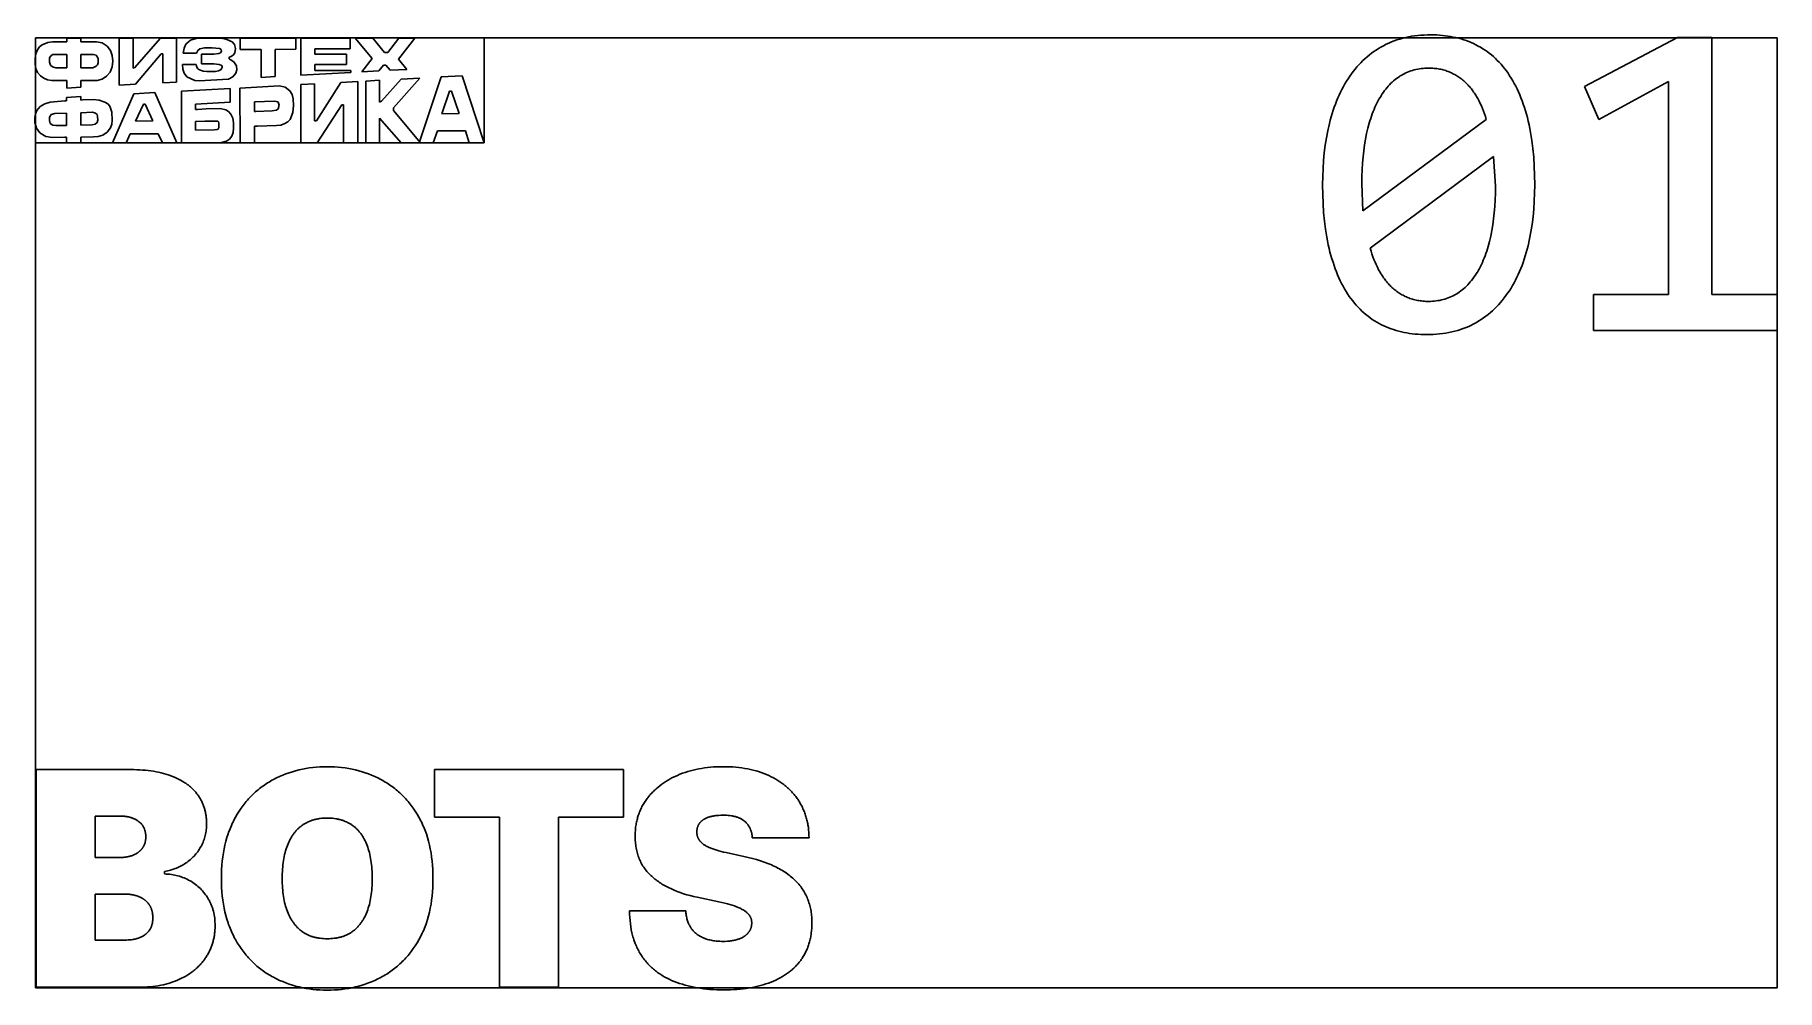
# Model space of a CAD drawing. Extents: x -541 to -365, y -48 to 48.
import ezdxf

# ---------------------------------------------------------------- set-up
doc = ezdxf.new("R2010")
doc.units = 0
doc.layers.add('DEFAULT', color=7, linetype='CONTINUOUS')
doc.layers.add('LAYER_1', color=7, linetype='CONTINUOUS')

msp = doc.modelspace()

# ---------------------------------------------------------------- linework, layer by layer
at = {"layer": 'DEFAULT'}
for p, q in [((-364.82, 48.01, 8), (-540.83, 48.01, 8)), ((-540.83, 48.01, 8), (-540.83, -48.01, 8)), ((-495.48, 48.01, 8), (-540.83, 48.01, 8)), ((-540.83, 48.01, 8), (-540.83, 37.41, 8)), ((-495.48, 37.41, 8), (-495.48, 48.01, 8)), ((-403.8, 47.61), (-404.07, 47.49)), ((-403.52, 47.71), (-403.8, 47.61)), ((-403.24, 47.81), (-403.52, 47.71)), ((-402.96, 47.9), (-403.24, 47.81)), ((-402.66, 47.98), (-402.96, 47.9)), ((-402.37, 48.06), (-402.66, 47.98)), ((-402.07, 48.12), (-402.37, 48.06)), ((-401.76, 48.18), (-402.07, 48.12)), ((-401.45, 48.22), (-401.76, 48.18)), ((-401.13, 48.26), (-401.45, 48.22)), ((-400.81, 48.29), (-401.13, 48.26)), ((-400.48, 48.31), (-400.81, 48.29)), ((-400.15, 48.33), (-400.48, 48.31)), ((-399.81, 48.33), (-400.15, 48.33)), ((-399.51, 48.33), (-399.81, 48.33)), ((-399.22, 48.32), (-399.51, 48.33)), ((-398.93, 48.3), (-399.22, 48.32)), ((-398.65, 48.27), (-398.93, 48.3)), ((-398.37, 48.24), (-398.65, 48.27)), ((-398.09, 48.2), (-398.37, 48.24)), ((-397.82, 48.16), (-398.09, 48.2)), ((-397.55, 48.11), (-397.82, 48.16)), ((-397.28, 48.05), (-397.55, 48.11)), ((-397.01, 47.98), (-397.28, 48.05)), ((-396.75, 47.91), (-397.01, 47.98)), ((-396.49, 47.83), (-396.75, 47.91)), ((-396.24, 47.74), (-396.49, 47.83)), ((-395.99, 47.65), (-396.24, 47.74)), ((-395.74, 47.55), (-395.99, 47.65)), ((-395.5, 47.44), (-395.74, 47.55)), ((-374.9, 48.06), (-384.28, 43.12)), ((-371.42, 48.06), (-374.9, 48.06)), ((-371.42, 22.09), (-371.42, 48.06)), ((-364.82, -48.01, 8), (-364.82, 48.01, 8)), ((-406.47, 45.91), (-406.68, 45.72)), ((-406.26, 46.1), (-406.47, 45.91)), ((-406.03, 46.29), (-406.26, 46.1)), ((-405.81, 46.46), (-406.03, 46.29)), ((-405.57, 46.63), (-405.81, 46.46)), ((-405.34, 46.79), (-405.57, 46.63)), ((-405.09, 46.95), (-405.34, 46.79)), ((-404.85, 47.09), (-405.09, 46.95)), ((-404.59, 47.23), (-404.85, 47.09)), ((-404.33, 47.37), (-404.59, 47.23)), ((-404.07, 47.49), (-404.33, 47.37)), ((-395.26, 47.32), (-395.5, 47.44)), ((-395.02, 47.2), (-395.26, 47.32)), ((-394.79, 47.07), (-395.02, 47.2)), ((-394.56, 46.93), (-394.79, 47.07)), ((-394.34, 46.79), (-394.56, 46.93)), ((-394.12, 46.63), (-394.34, 46.79)), ((-393.91, 46.47), (-394.12, 46.63)), ((-393.7, 46.3), (-393.91, 46.47)), ((-393.49, 46.13), (-393.7, 46.3)), ((-393.29, 45.94), (-393.49, 46.13)), ((-393.1, 45.75), (-393.29, 45.94)), ((-408.01, 44.14), (-408.18, 43.89)), ((-407.84, 44.39), (-408.01, 44.14)), ((-407.66, 44.63), (-407.84, 44.39)), ((-407.47, 44.86), (-407.66, 44.63)), ((-407.28, 45.09), (-407.47, 44.86)), ((-407.09, 45.3), (-407.28, 45.09)), ((-406.89, 45.51), (-407.09, 45.3)), ((-406.68, 45.72), (-406.89, 45.51)), ((-403.13, 44.03), (-403.28, 43.92)), ((-402.97, 44.13), (-403.13, 44.03)), ((-402.9, 44.18), (-402.97, 44.13)), ((-402.82, 44.22), (-402.9, 44.18)), ((-402.66, 44.31), (-402.82, 44.22)), ((-402.5, 44.4), (-402.66, 44.31)), ((-402.34, 44.48), (-402.5, 44.4)), ((-402.18, 44.55), (-402.34, 44.48)), ((-402.01, 44.62), (-402.18, 44.55)), ((-401.84, 44.68), (-402.01, 44.62)), ((-401.67, 44.73), (-401.84, 44.68)), ((-401.5, 44.78), (-401.67, 44.73)), ((-401.32, 44.82), (-401.5, 44.78)), ((-401.14, 44.86), (-401.32, 44.82)), ((-400.96, 44.89), (-401.14, 44.86)), ((-400.78, 44.92), (-400.96, 44.89)), ((-400.6, 44.94), (-400.78, 44.92)), ((-400.41, 44.96), (-400.6, 44.94)), ((-400.22, 44.96), (-400.41, 44.96)), ((-400.03, 44.97), (-400.22, 44.96)), ((-399.89, 44.97), (-400.03, 44.97)), ((-399.75, 44.96), (-399.89, 44.97)), ((-399.61, 44.95), (-399.75, 44.96)), ((-399.47, 44.94), (-399.61, 44.95)), ((-399.34, 44.93), (-399.47, 44.94)), ((-399.2, 44.91), (-399.34, 44.93)), ((-399.07, 44.89), (-399.2, 44.91)), ((-398.94, 44.87), (-399.07, 44.89)), ((-398.81, 44.85), (-398.94, 44.87)), ((-398.68, 44.82), (-398.81, 44.85)), ((-398.56, 44.79), (-398.68, 44.82)), ((-398.43, 44.75), (-398.56, 44.79)), ((-398.31, 44.71), (-398.43, 44.75)), ((-398.19, 44.67), (-398.31, 44.71)), ((-398.07, 44.63), (-398.19, 44.67)), ((-397.96, 44.58), (-398.07, 44.63)), ((-397.84, 44.53), (-397.96, 44.58)), ((-397.73, 44.48), (-397.84, 44.53)), ((-397.62, 44.43), (-397.73, 44.48)), ((-397.51, 44.37), (-397.62, 44.43)), ((-397.4, 44.31), (-397.51, 44.37)), ((-397.29, 44.25), (-397.4, 44.31)), ((-397.19, 44.19), (-397.29, 44.25)), ((-397.08, 44.12), (-397.19, 44.19)), ((-396.98, 44.06), (-397.08, 44.12)), ((-396.88, 43.99), (-396.98, 44.06)), ((-392.9, 45.56), (-393.1, 45.75)), ((-392.72, 45.35), (-392.9, 45.56)), ((-392.53, 45.14), (-392.72, 45.35)), ((-392.36, 44.91), (-392.53, 45.14)), ((-392.18, 44.69), (-392.36, 44.91)), ((-392.01, 44.45), (-392.18, 44.69)), ((-391.85, 44.2), (-392.01, 44.45)), ((-391.69, 43.95), (-391.85, 44.2)), ((-408.94, 42.53), (-409.07, 42.24)), ((-408.8, 42.82), (-408.94, 42.53)), ((-408.65, 43.1), (-408.8, 42.82)), ((-408.5, 43.37), (-408.65, 43.1)), ((-408.34, 43.63), (-408.5, 43.37)), ((-408.18, 43.89), (-408.34, 43.63)), ((-404.73, 42.36), (-404.84, 42.18)), ((-404.61, 42.53), (-404.73, 42.36)), ((-404.49, 42.69), (-404.61, 42.53)), ((-404.37, 42.85), (-404.49, 42.69)), ((-404.24, 43.01), (-404.37, 42.85)), ((-404.11, 43.15), (-404.24, 43.01)), ((-403.98, 43.29), (-404.11, 43.15)), ((-403.84, 43.43), (-403.98, 43.29)), ((-403.71, 43.56), (-403.84, 43.43)), ((-403.57, 43.69), (-403.71, 43.56)), ((-403.42, 43.8), (-403.57, 43.69)), ((-403.28, 43.92), (-403.42, 43.8)), ((-396.78, 43.91), (-396.88, 43.99)), ((-396.68, 43.84), (-396.78, 43.91)), ((-396.59, 43.76), (-396.68, 43.84)), ((-396.49, 43.68), (-396.59, 43.76)), ((-396.4, 43.6), (-396.49, 43.68)), ((-396.31, 43.51), (-396.4, 43.6)), ((-396.22, 43.42), (-396.31, 43.51)), ((-396.13, 43.34), (-396.22, 43.42)), ((-396.05, 43.24), (-396.13, 43.34)), ((-395.96, 43.15), (-396.05, 43.24)), ((-395.88, 43.06), (-395.96, 43.15)), ((-395.8, 42.96), (-395.88, 43.06)), ((-395.72, 42.86), (-395.8, 42.96)), ((-395.64, 42.76), (-395.72, 42.86)), ((-395.56, 42.66), (-395.64, 42.76)), ((-395.49, 42.55), (-395.56, 42.66)), ((-395.41, 42.44), (-395.49, 42.55)), ((-395.34, 42.33), (-395.41, 42.44)), ((-395.27, 42.22), (-395.34, 42.33)), ((-391.53, 43.69), (-391.69, 43.95)), ((-391.38, 43.42), (-391.53, 43.69)), ((-391.24, 43.15), (-391.38, 43.42)), ((-391.1, 42.86), (-391.24, 43.15)), ((-390.96, 42.57), (-391.1, 42.86)), ((-390.83, 42.27), (-390.96, 42.57)), ((-390.71, 41.97), (-390.83, 42.27)), ((-384.28, 43.12), (-382.84, 39.78)), ((-382.84, 39.78), (-375.78, 43.61)), ((-375.78, 43.61), (-375.78, 22.09)), ((-409.68, 40.7), (-409.78, 40.37)), ((-409.57, 41.02), (-409.68, 40.7)), ((-409.45, 41.33), (-409.57, 41.02)), ((-409.33, 41.64), (-409.45, 41.33)), ((-409.21, 41.95), (-409.33, 41.64)), ((-409.07, 42.24), (-409.21, 41.95)), ((-405.64, 40.57), (-405.73, 40.35)), ((-405.55, 40.79), (-405.64, 40.57)), ((-405.46, 41.01), (-405.55, 40.79)), ((-405.37, 41.22), (-405.46, 41.01)), ((-405.27, 41.42), (-405.37, 41.22)), ((-405.17, 41.62), (-405.27, 41.42)), ((-405.06, 41.81), (-405.17, 41.62)), ((-404.95, 42), (-405.06, 41.81)), ((-404.84, 42.18), (-404.95, 42)), ((-395.2, 42.11), (-395.27, 42.22)), ((-395.13, 41.99), (-395.2, 42.11)), ((-395.07, 41.88), (-395.13, 41.99)), ((-394.94, 41.64), (-395.07, 41.88)), ((-394.82, 41.39), (-394.94, 41.64)), ((-394.71, 41.14), (-394.82, 41.39)), ((-394.6, 40.88), (-394.71, 41.14)), ((-394.49, 40.61), (-394.6, 40.88)), ((-394.39, 40.34), (-394.49, 40.61)), ((-390.59, 41.65), (-390.71, 41.97)), ((-390.47, 41.33), (-390.59, 41.65)), ((-390.36, 41), (-390.47, 41.33)), ((-390.26, 40.66), (-390.36, 41)), ((-390.16, 40.31), (-390.26, 40.66)), ((-410.06, 39.35), (-410.22, 38.64)), ((-409.97, 39.7), (-410.06, 39.35)), ((-409.88, 40.04), (-409.97, 39.7)), ((-409.78, 40.37), (-409.88, 40.04)), ((-406.69, 30.55), (-394.21, 39.78)), ((-406.18, 38.88), (-406.31, 38.34)), ((-406.04, 39.39), (-406.18, 38.88)), ((-405.97, 39.64), (-406.04, 39.39)), ((-405.89, 39.88), (-405.97, 39.64)), ((-405.81, 40.12), (-405.89, 39.88)), ((-405.73, 40.35), (-405.81, 40.12)), ((-394.3, 40.06), (-394.39, 40.34)), ((-394.21, 39.78), (-394.3, 40.06)), ((-390.06, 39.96), (-390.16, 40.31)), ((-389.97, 39.6), (-390.06, 39.96)), ((-389.89, 39.23), (-389.97, 39.6)), ((-389.81, 38.85), (-389.89, 39.23)), ((-389.73, 38.46), (-389.81, 38.85)), ((-540.83, 37.41, 8), (-495.48, 37.41, 8)), ((-410.48, 37.17), (-410.58, 36.4)), ((-410.36, 37.91), (-410.48, 37.17)), ((-410.22, 38.64), (-410.36, 37.91)), ((-406.51, 37.21), (-406.59, 36.62)), ((-406.42, 37.79), (-406.51, 37.21)), ((-406.31, 38.34), (-406.42, 37.79)), ((-389.61, 37.66), (-389.73, 38.46)), ((-389.5, 36.83), (-389.61, 37.66)), ((-410.65, 35.62), (-410.71, 34.82)), ((-410.58, 36.4), (-410.65, 35.62)), ((-406.71, 35.35), (-406.75, 34.69)), ((-406.66, 36), (-406.71, 35.35)), ((-406.59, 36.62), (-406.66, 36)), ((-393.47, 36.03), (-405.94, 26.76)), ((-393.29, 33.03), (-393.47, 36.03)), ((-389.42, 35.96), (-389.5, 36.83)), ((-389.36, 35.06), (-389.42, 35.96)), ((-410.74, 34), (-410.75, 33.17)), ((-410.71, 34.82), (-410.74, 34)), ((-406.77, 34.01), (-406.78, 33.3)), ((-406.75, 34.69), (-406.77, 34.01)), ((-389.33, 34.13), (-389.36, 35.06)), ((-389.32, 33.17), (-389.33, 34.13)), ((-410.75, 33.17), (-410.74, 32.2)), ((-410.74, 32.2), (-410.7, 31.27)), ((-406.78, 33.3), (-406.69, 30.55)), ((-393.32, 31.64), (-393.29, 32.33)), ((-393.29, 32.33), (-393.29, 33.03)), ((-389.36, 31.51), (-389.33, 32.33)), ((-389.33, 32.33), (-389.32, 33.17)), ((-410.7, 31.27), (-410.65, 30.37)), ((-410.65, 30.37), (-410.56, 29.51)), ((-393.47, 29.72), (-393.41, 30.34)), ((-393.41, 30.34), (-393.35, 30.98)), ((-393.35, 30.98), (-393.32, 31.64)), ((-389.48, 29.93), (-389.41, 30.71)), ((-389.41, 30.71), (-389.36, 31.51)), ((-410.56, 29.51), (-410.46, 28.67)), ((-410.46, 28.67), (-410.33, 27.87)), ((-393.76, 27.99), (-393.65, 28.54)), ((-393.65, 28.54), (-393.55, 29.12)), ((-393.55, 29.12), (-393.47, 29.72)), ((-389.83, 27.7), (-389.7, 28.43)), ((-389.7, 28.43), (-389.58, 29.17)), ((-389.58, 29.17), (-389.48, 29.93)), ((-410.33, 27.87), (-410.26, 27.49)), ((-410.26, 27.49), (-410.18, 27.11)), ((-410.18, 27.11), (-410.1, 26.74)), ((-410.1, 26.74), (-410.01, 26.37)), ((-405.94, 26.76), (-405.86, 26.47)), ((-405.86, 26.47), (-405.76, 26.18)), ((-394.25, 26.22), (-394.17, 26.45)), ((-394.17, 26.45), (-394.1, 26.7)), ((-394.1, 26.7), (-394.02, 26.94)), ((-394.02, 26.94), (-393.89, 27.45)), ((-393.89, 27.45), (-393.76, 27.99)), ((-390.17, 26.31), (-390.08, 26.65)), ((-390.08, 26.65), (-389.99, 27)), ((-389.99, 27), (-389.83, 27.7)), ((-410.01, 26.37), (-409.91, 26.02)), ((-409.91, 26.02), (-409.81, 25.67)), ((-409.81, 25.67), (-409.7, 25.34)), ((-409.7, 25.34), (-409.59, 25.01)), ((-409.59, 25.01), (-409.48, 24.68)), ((-409.48, 24.68), (-409.36, 24.37)), ((-405.76, 26.18), (-405.67, 25.9)), ((-405.67, 25.9), (-405.56, 25.63)), ((-405.56, 25.63), (-405.45, 25.36)), ((-405.45, 25.36), (-405.34, 25.1)), ((-405.34, 25.1), (-405.21, 24.84)), ((-405.21, 24.84), (-405.09, 24.59)), ((-395.01, 24.53), (-394.9, 24.72)), ((-394.9, 24.72), (-394.8, 24.92)), ((-394.8, 24.92), (-394.7, 25.12)), ((-394.7, 25.12), (-394.6, 25.33)), ((-394.6, 25.33), (-394.51, 25.54)), ((-394.51, 25.54), (-394.42, 25.76)), ((-394.42, 25.76), (-394.34, 25.99)), ((-394.34, 25.99), (-394.25, 26.22)), ((-390.84, 24.41), (-390.72, 24.71)), ((-390.72, 24.71), (-390.6, 25.02)), ((-390.6, 25.02), (-390.48, 25.33)), ((-390.48, 25.33), (-390.37, 25.65)), ((-390.37, 25.65), (-390.27, 25.98)), ((-390.27, 25.98), (-390.17, 26.31)), ((-409.36, 24.37), (-409.23, 24.06)), ((-409.23, 24.06), (-409.1, 23.76)), ((-409.1, 23.76), (-408.97, 23.47)), ((-408.97, 23.47), (-408.83, 23.19)), ((-408.83, 23.19), (-408.68, 22.91)), ((-408.68, 22.91), (-408.53, 22.65)), ((-405.09, 24.59), (-405.02, 24.47)), ((-405.02, 24.47), (-404.95, 24.35)), ((-404.95, 24.35), (-404.89, 24.23)), ((-404.89, 24.23), (-404.81, 24.11)), ((-404.81, 24.11), (-404.74, 24)), ((-404.74, 24), (-404.67, 23.89)), ((-404.67, 23.89), (-404.59, 23.78)), ((-404.59, 23.78), (-404.51, 23.67)), ((-404.51, 23.67), (-404.44, 23.56)), ((-404.44, 23.56), (-404.36, 23.46)), ((-404.36, 23.46), (-404.27, 23.36)), ((-404.27, 23.36), (-404.19, 23.26)), ((-404.19, 23.26), (-404.1, 23.17)), ((-404.1, 23.17), (-404.02, 23.07)), ((-404.02, 23.07), (-403.93, 22.98)), ((-403.93, 22.98), (-403.84, 22.89)), ((-396.36, 22.79), (-396.22, 22.92)), ((-396.22, 22.92), (-396.09, 23.06)), ((-396.09, 23.06), (-395.96, 23.2)), ((-395.96, 23.2), (-395.83, 23.35)), ((-395.83, 23.35), (-395.7, 23.5)), ((-395.7, 23.5), (-395.58, 23.66)), ((-395.58, 23.66), (-395.46, 23.82)), ((-395.46, 23.82), (-395.34, 23.99)), ((-395.34, 23.99), (-395.23, 24.16)), ((-395.23, 24.16), (-395.11, 24.34)), ((-395.11, 24.34), (-395.01, 24.53)), ((-391.71, 22.72), (-391.55, 22.99)), ((-391.55, 22.99), (-391.4, 23.26)), ((-391.4, 23.26), (-391.25, 23.54)), ((-391.25, 23.54), (-391.11, 23.82)), ((-391.11, 23.82), (-390.98, 24.11)), ((-390.98, 24.11), (-390.84, 24.41)), ((-408.53, 22.65), (-408.38, 22.39)), ((-408.38, 22.39), (-408.22, 22.14)), ((-408.22, 22.14), (-408.05, 21.89)), ((-408.05, 21.89), (-407.89, 21.66)), ((-407.89, 21.66), (-407.71, 21.43)), ((-407.71, 21.43), (-407.53, 21.21)), ((-407.53, 21.21), (-407.35, 21)), ((-403.84, 22.89), (-403.74, 22.8)), ((-403.74, 22.8), (-403.65, 22.72)), ((-403.65, 22.72), (-403.55, 22.63)), ((-403.55, 22.63), (-403.46, 22.55)), ((-403.46, 22.55), (-403.36, 22.48)), ((-403.36, 22.48), (-403.26, 22.4)), ((-403.26, 22.4), (-403.15, 22.33)), ((-403.15, 22.33), (-403.05, 22.26)), ((-403.05, 22.26), (-402.95, 22.19)), ((-402.95, 22.19), (-402.84, 22.12)), ((-402.84, 22.12), (-402.73, 22.06)), ((-402.73, 22.06), (-402.62, 22)), ((-402.62, 22), (-402.51, 21.94)), ((-402.51, 21.94), (-402.4, 21.89)), ((-402.4, 21.89), (-402.28, 21.83)), ((-402.28, 21.83), (-402.17, 21.78)), ((-402.17, 21.78), (-402.05, 21.74)), ((-402.05, 21.74), (-401.93, 21.69)), ((-401.93, 21.69), (-401.81, 21.65)), ((-401.81, 21.65), (-401.68, 21.61)), ((-401.68, 21.61), (-401.55, 21.57)), ((-401.55, 21.57), (-401.43, 21.54)), ((-401.43, 21.54), (-401.3, 21.51)), ((-401.3, 21.51), (-401.16, 21.49)), ((-401.16, 21.49), (-401.03, 21.46)), ((-401.03, 21.46), (-400.89, 21.44)), ((-400.89, 21.44), (-400.76, 21.43)), ((-400.76, 21.43), (-400.61, 21.41)), ((-400.61, 21.41), (-400.47, 21.4)), ((-400.47, 21.4), (-400.33, 21.39)), ((-400.33, 21.39), (-400.18, 21.39)), ((-400.18, 21.39), (-400.03, 21.39)), ((-400.03, 21.39), (-399.84, 21.39)), ((-399.84, 21.39), (-399.65, 21.4)), ((-399.65, 21.4), (-399.47, 21.41)), ((-399.47, 21.41), (-399.28, 21.43)), ((-399.28, 21.43), (-399.1, 21.46)), ((-399.1, 21.46), (-398.92, 21.49)), ((-398.92, 21.49), (-398.74, 21.53)), ((-398.74, 21.53), (-398.57, 21.57)), ((-398.57, 21.57), (-398.4, 21.62)), ((-398.4, 21.62), (-398.23, 21.68)), ((-398.23, 21.68), (-398.06, 21.74)), ((-398.06, 21.74), (-397.89, 21.81)), ((-397.89, 21.81), (-397.73, 21.88)), ((-397.73, 21.88), (-397.56, 21.96)), ((-397.56, 21.96), (-397.4, 22.04)), ((-397.4, 22.04), (-397.25, 22.13)), ((-397.25, 22.13), (-397.09, 22.23)), ((-397.09, 22.23), (-396.94, 22.33)), ((-396.94, 22.33), (-396.79, 22.44)), ((-396.79, 22.44), (-396.64, 22.55)), ((-396.64, 22.55), (-396.5, 22.67)), ((-396.5, 22.67), (-396.36, 22.79)), ((-392.97, 21.05), (-392.78, 21.27)), ((-392.78, 21.27), (-392.59, 21.49)), ((-392.59, 21.49), (-392.4, 21.73)), ((-392.4, 21.73), (-392.22, 21.97)), ((-392.22, 21.97), (-392.05, 22.21)), ((-392.05, 22.21), (-391.88, 22.46)), ((-391.88, 22.46), (-391.71, 22.72)), ((-375.78, 22.09), (-383.36, 22.09)), ((-383.36, 22.09), (-383.36, 18.43)), ((-364.83, 22.09), (-371.42, 22.09)), ((-364.83, 18.43), (-364.83, 22.09)), ((-407.35, 21), (-407.16, 20.79)), ((-407.16, 20.79), (-406.97, 20.6)), ((-406.97, 20.6), (-406.77, 20.41)), ((-406.77, 20.41), (-406.57, 20.22)), ((-406.57, 20.22), (-406.37, 20.05)), ((-406.37, 20.05), (-406.16, 19.88)), ((-406.16, 19.88), (-405.94, 19.72)), ((-405.94, 19.72), (-405.73, 19.57)), ((-405.73, 19.57), (-405.5, 19.42)), ((-405.5, 19.42), (-405.28, 19.29)), ((-395.21, 19.26), (-394.96, 19.41)), ((-394.96, 19.41), (-394.72, 19.56)), ((-394.72, 19.56), (-394.48, 19.72)), ((-394.48, 19.72), (-394.25, 19.89)), ((-394.25, 19.89), (-394.03, 20.07)), ((-394.03, 20.07), (-393.8, 20.25)), ((-393.8, 20.25), (-393.59, 20.44)), ((-393.59, 20.44), (-393.38, 20.64)), ((-393.38, 20.64), (-393.17, 20.84)), ((-393.17, 20.84), (-392.97, 21.05)), ((-405.28, 19.29), (-405.04, 19.16)), ((-405.04, 19.16), (-404.81, 19.03)), ((-404.81, 19.03), (-404.57, 18.92)), ((-404.57, 18.92), (-404.32, 18.81)), ((-404.32, 18.81), (-404.08, 18.71)), ((-404.08, 18.71), (-403.83, 18.61)), ((-403.83, 18.61), (-403.57, 18.53)), ((-403.57, 18.53), (-403.31, 18.45)), ((-403.31, 18.45), (-403.05, 18.37)), ((-403.05, 18.37), (-402.79, 18.31)), ((-402.79, 18.31), (-402.52, 18.25)), ((-402.52, 18.25), (-402.25, 18.2)), ((-402.25, 18.2), (-401.98, 18.15)), ((-401.98, 18.15), (-401.7, 18.11)), ((-401.7, 18.11), (-401.42, 18.08)), ((-401.42, 18.08), (-401.13, 18.06)), ((-401.13, 18.06), (-400.84, 18.04)), ((-400.84, 18.04), (-400.55, 18.03)), ((-400.55, 18.03), (-400.26, 18.03)), ((-400.26, 18.03), (-399.92, 18.03)), ((-399.92, 18.03), (-399.58, 18.04)), ((-399.58, 18.04), (-399.25, 18.06)), ((-399.25, 18.06), (-398.93, 18.09)), ((-398.93, 18.09), (-398.61, 18.13)), ((-398.61, 18.13), (-398.29, 18.18)), ((-398.29, 18.18), (-397.99, 18.24)), ((-397.99, 18.24), (-397.68, 18.3)), ((-397.68, 18.3), (-397.39, 18.37)), ((-397.39, 18.37), (-397.1, 18.45)), ((-397.1, 18.45), (-396.81, 18.54)), ((-396.81, 18.54), (-396.53, 18.64)), ((-396.53, 18.64), (-396.25, 18.75)), ((-396.25, 18.75), (-395.99, 18.86)), ((-395.99, 18.86), (-395.72, 18.99)), ((-395.72, 18.99), (-395.59, 19.05)), ((-395.59, 19.05), (-395.46, 19.12)), ((-395.46, 19.12), (-395.21, 19.26)), ((-383.36, 18.43), (-364.83, 18.43)), ((-531.21, -25.95), (-540.74, -25.95)), ((-540.74, -25.95), (-540.74, -47.95)), ((-530.89, -25.95), (-531.21, -25.95)), ((-530.59, -25.96), (-530.89, -25.95)), ((-530.29, -25.97), (-530.59, -25.96)), ((-530, -25.99), (-530.29, -25.97)), ((-529.71, -26.01), (-530, -25.99)), ((-529.43, -26.04), (-529.71, -26.01)), ((-529.16, -26.08), (-529.43, -26.04)), ((-528.89, -26.12), (-529.16, -26.08)), ((-528.63, -26.16), (-528.89, -26.12)), ((-528.38, -26.21), (-528.63, -26.16)), ((-528.13, -26.27), (-528.38, -26.21)), ((-527.89, -26.33), (-528.13, -26.27)), ((-527.65, -26.39), (-527.89, -26.33)), ((-527.42, -26.47), (-527.65, -26.39)), ((-515.52, -26.38), (-515.83, -26.5)), ((-515.19, -26.26), (-515.52, -26.38)), ((-514.86, -26.16), (-515.19, -26.26)), ((-514.53, -26.06), (-514.86, -26.16)), ((-514.19, -25.97), (-514.53, -26.06)), ((-513.85, -25.9), (-514.19, -25.97)), ((-513.51, -25.83), (-513.85, -25.9)), ((-513.16, -25.78), (-513.51, -25.83)), ((-512.8, -25.73), (-513.16, -25.78)), ((-512.44, -25.7), (-512.8, -25.73)), ((-512.08, -25.67), (-512.44, -25.7)), ((-511.71, -25.66), (-512.08, -25.67)), ((-511.34, -25.65), (-511.71, -25.66)), ((-510.97, -25.66), (-511.34, -25.65)), ((-510.6, -25.67), (-510.97, -25.66)), ((-510.24, -25.7), (-510.6, -25.67)), ((-509.88, -25.73), (-510.24, -25.7)), ((-509.52, -25.78), (-509.88, -25.73)), ((-509.17, -25.83), (-509.52, -25.78)), ((-508.83, -25.9), (-509.17, -25.83)), ((-508.49, -25.97), (-508.83, -25.9)), ((-508.15, -26.06), (-508.49, -25.97)), ((-507.82, -26.16), (-508.15, -26.06)), ((-507.49, -26.26), (-507.82, -26.16)), ((-507.17, -26.38), (-507.49, -26.26)), ((-506.85, -26.5), (-507.17, -26.38)), ((-481.4, -25.95), (-500.5, -25.95)), ((-500.5, -25.95), (-500.5, -30.76)), ((-481.4, -30.76), (-481.4, -25.95)), ((-475.44, -26.32), (-475.69, -26.42)), ((-475.18, -26.23), (-475.44, -26.32)), ((-474.91, -26.14), (-475.18, -26.23)), ((-474.64, -26.07), (-474.91, -26.14)), ((-474.36, -25.99), (-474.64, -26.07)), ((-474.08, -25.93), (-474.36, -25.99)), ((-473.79, -25.87), (-474.08, -25.93)), ((-473.5, -25.82), (-473.79, -25.87)), ((-473.21, -25.77), (-473.5, -25.82)), ((-472.91, -25.74), (-473.21, -25.77)), ((-472.6, -25.71), (-472.91, -25.74)), ((-472.29, -25.68), (-472.6, -25.71)), ((-471.98, -25.66), (-472.29, -25.68)), ((-471.66, -25.65), (-471.98, -25.66)), ((-471.33, -25.65), (-471.66, -25.65)), ((-471, -25.65), (-471.33, -25.65)), ((-470.68, -25.66), (-471, -25.65)), ((-470.36, -25.68), (-470.68, -25.66)), ((-470.04, -25.71), (-470.36, -25.68)), ((-469.73, -25.74), (-470.04, -25.71)), ((-469.43, -25.78), (-469.73, -25.74)), ((-469.13, -25.82), (-469.43, -25.78)), ((-468.84, -25.87), (-469.13, -25.82)), ((-468.56, -25.93), (-468.84, -25.87)), ((-468.28, -26), (-468.56, -25.93)), ((-468, -26.07), (-468.28, -26)), ((-467.74, -26.15), (-468, -26.07)), ((-467.47, -26.24), (-467.74, -26.15)), ((-467.22, -26.33), (-467.47, -26.24)), ((-466.96, -26.44), (-467.22, -26.33)), ((-527.2, -26.54), (-527.42, -26.47)), ((-526.98, -26.63), (-527.2, -26.54)), ((-526.77, -26.71), (-526.98, -26.63)), ((-526.57, -26.8), (-526.77, -26.71)), ((-526.37, -26.9), (-526.57, -26.8)), ((-526.18, -27), (-526.37, -26.9)), ((-525.99, -27.1), (-526.18, -27)), ((-525.82, -27.21), (-525.99, -27.1)), ((-525.73, -27.27), (-525.82, -27.21)), ((-525.64, -27.33), (-525.73, -27.27)), ((-525.56, -27.38), (-525.64, -27.33)), ((-525.48, -27.44), (-525.56, -27.38)), ((-525.4, -27.5), (-525.48, -27.44)), ((-525.32, -27.56), (-525.4, -27.5)), ((-525.25, -27.63), (-525.32, -27.56)), ((-525.17, -27.69), (-525.25, -27.63)), ((-525.1, -27.76), (-525.17, -27.69)), ((-525.03, -27.82), (-525.1, -27.76)), ((-524.96, -27.89), (-525.03, -27.82)), ((-524.89, -27.96), (-524.96, -27.89)), ((-524.82, -28.02), (-524.89, -27.96)), ((-524.75, -28.09), (-524.82, -28.02)), ((-524.69, -28.17), (-524.75, -28.09)), ((-524.63, -28.24), (-524.69, -28.17)), ((-518.44, -28.08), (-518.57, -28.2)), ((-518.32, -27.98), (-518.44, -28.08)), ((-518.18, -27.87), (-518.32, -27.98)), ((-518.05, -27.77), (-518.18, -27.87)), ((-517.92, -27.67), (-518.05, -27.77)), ((-517.78, -27.57), (-517.92, -27.67)), ((-517.64, -27.47), (-517.78, -27.57)), ((-517.5, -27.38), (-517.64, -27.47)), ((-517.36, -27.28), (-517.5, -27.38)), ((-517.21, -27.2), (-517.36, -27.28)), ((-517.06, -27.11), (-517.21, -27.2)), ((-516.92, -27.02), (-517.06, -27.11)), ((-516.76, -26.94), (-516.92, -27.02)), ((-516.46, -26.79), (-516.76, -26.94)), ((-516.15, -26.64), (-516.46, -26.79)), ((-515.83, -26.5), (-516.15, -26.64)), ((-506.53, -26.64), (-506.85, -26.5)), ((-506.22, -26.79), (-506.53, -26.64)), ((-505.92, -26.94), (-506.22, -26.79)), ((-505.77, -27.02), (-505.92, -26.94)), ((-505.62, -27.11), (-505.77, -27.02)), ((-505.47, -27.2), (-505.62, -27.11)), ((-505.33, -27.28), (-505.47, -27.2)), ((-505.19, -27.38), (-505.33, -27.28)), ((-505.05, -27.47), (-505.19, -27.38)), ((-504.91, -27.57), (-505.05, -27.47)), ((-504.77, -27.67), (-504.91, -27.57)), ((-504.64, -27.77), (-504.77, -27.67)), ((-504.5, -27.87), (-504.64, -27.77)), ((-504.37, -27.98), (-504.5, -27.87)), ((-504.24, -28.08), (-504.37, -27.98)), ((-504.12, -28.2), (-504.24, -28.08)), ((-478.38, -28.15), (-478.46, -28.24)), ((-478.29, -28.07), (-478.38, -28.15)), ((-478.2, -27.98), (-478.29, -28.07)), ((-478.11, -27.9), (-478.2, -27.98)), ((-477.92, -27.74), (-478.11, -27.9)), ((-477.73, -27.58), (-477.92, -27.74)), ((-477.53, -27.43), (-477.73, -27.58)), ((-477.33, -27.29), (-477.53, -27.43)), ((-477.11, -27.15), (-477.33, -27.29)), ((-476.89, -27.01), (-477.11, -27.15)), ((-476.67, -26.88), (-476.89, -27.01)), ((-476.43, -26.76), (-476.67, -26.88)), ((-476.19, -26.64), (-476.43, -26.76)), ((-475.95, -26.53), (-476.19, -26.64)), ((-475.69, -26.42), (-475.95, -26.53)), ((-466.72, -26.54), (-466.96, -26.44)), ((-466.48, -26.66), (-466.72, -26.54)), ((-466.25, -26.78), (-466.48, -26.66)), ((-466.02, -26.9), (-466.25, -26.78)), ((-465.8, -27.04), (-466.02, -26.9)), ((-465.59, -27.17), (-465.8, -27.04)), ((-465.39, -27.32), (-465.59, -27.17)), ((-465.29, -27.39), (-465.39, -27.32)), ((-465.19, -27.46), (-465.29, -27.39)), ((-465.09, -27.54), (-465.19, -27.46)), ((-465, -27.62), (-465.09, -27.54)), ((-464.91, -27.7), (-465, -27.62)), ((-464.82, -27.78), (-464.91, -27.7)), ((-464.73, -27.86), (-464.82, -27.78)), ((-464.64, -27.94), (-464.73, -27.86)), ((-464.55, -28.03), (-464.64, -27.94)), ((-464.47, -28.11), (-464.55, -28.03)), ((-464.39, -28.2), (-464.47, -28.11)), ((-524.57, -28.31), (-524.63, -28.24)), ((-524.51, -28.39), (-524.57, -28.31)), ((-524.45, -28.46), (-524.51, -28.39)), ((-524.4, -28.54), (-524.45, -28.46)), ((-524.34, -28.61), (-524.4, -28.54)), ((-524.29, -28.69), (-524.34, -28.61)), ((-524.24, -28.77), (-524.29, -28.69)), ((-524.19, -28.85), (-524.24, -28.77)), ((-524.15, -28.93), (-524.19, -28.85)), ((-524.1, -29.01), (-524.15, -28.93)), ((-524.06, -29.1), (-524.1, -29.01)), ((-524.02, -29.18), (-524.06, -29.1)), ((-523.98, -29.27), (-524.02, -29.18)), ((-523.94, -29.35), (-523.98, -29.27)), ((-523.9, -29.44), (-523.94, -29.35)), ((-523.87, -29.52), (-523.9, -29.44)), ((-523.83, -29.61), (-523.87, -29.52)), ((-523.8, -29.7), (-523.83, -29.61)), ((-523.77, -29.79), (-523.8, -29.7)), ((-523.75, -29.88), (-523.77, -29.79)), ((-523.72, -29.97), (-523.75, -29.88)), ((-520.04, -29.86), (-520.24, -30.15)), ((-519.84, -29.57), (-520.04, -29.86)), ((-519.73, -29.44), (-519.84, -29.57)), ((-519.63, -29.3), (-519.73, -29.44)), ((-519.52, -29.17), (-519.63, -29.3)), ((-519.41, -29.04), (-519.52, -29.17)), ((-519.29, -28.91), (-519.41, -29.04)), ((-519.18, -28.79), (-519.29, -28.91)), ((-519.06, -28.66), (-519.18, -28.79)), ((-518.94, -28.54), (-519.06, -28.66)), ((-518.82, -28.42), (-518.94, -28.54)), ((-518.7, -28.31), (-518.82, -28.42)), ((-518.57, -28.2), (-518.7, -28.31)), ((-503.99, -28.31), (-504.12, -28.2)), ((-503.87, -28.42), (-503.99, -28.31)), ((-503.75, -28.54), (-503.87, -28.42)), ((-503.63, -28.66), (-503.75, -28.54)), ((-503.51, -28.79), (-503.63, -28.66)), ((-503.4, -28.91), (-503.51, -28.79)), ((-503.28, -29.04), (-503.4, -28.91)), ((-503.17, -29.17), (-503.28, -29.04)), ((-503.06, -29.3), (-503.17, -29.17)), ((-502.85, -29.57), (-503.06, -29.3)), ((-502.64, -29.86), (-502.85, -29.57)), ((-502.45, -30.15), (-502.64, -29.86)), ((-479.63, -29.91), (-479.68, -30.01)), ((-479.58, -29.8), (-479.63, -29.91)), ((-479.53, -29.69), (-479.58, -29.8)), ((-479.47, -29.59), (-479.53, -29.69)), ((-479.41, -29.48), (-479.47, -29.59)), ((-479.35, -29.38), (-479.41, -29.48)), ((-479.29, -29.28), (-479.35, -29.38)), ((-479.22, -29.18), (-479.29, -29.28)), ((-479.15, -29.08), (-479.22, -29.18)), ((-479.08, -28.98), (-479.15, -29.08)), ((-479.01, -28.88), (-479.08, -28.98)), ((-478.94, -28.79), (-479.01, -28.88)), ((-478.86, -28.69), (-478.94, -28.79)), ((-478.79, -28.6), (-478.86, -28.69)), ((-478.71, -28.51), (-478.79, -28.6)), ((-478.63, -28.41), (-478.71, -28.51)), ((-478.55, -28.33), (-478.63, -28.41)), ((-478.46, -28.24), (-478.55, -28.33)), ((-464.31, -28.29), (-464.39, -28.2)), ((-464.23, -28.38), (-464.31, -28.29)), ((-464.15, -28.47), (-464.23, -28.38)), ((-464.07, -28.57), (-464.15, -28.47)), ((-464, -28.66), (-464.07, -28.57)), ((-463.93, -28.76), (-464, -28.66)), ((-463.86, -28.85), (-463.93, -28.76)), ((-463.79, -28.95), (-463.86, -28.85)), ((-463.72, -29.05), (-463.79, -28.95)), ((-463.66, -29.16), (-463.72, -29.05)), ((-463.59, -29.26), (-463.66, -29.16)), ((-463.53, -29.36), (-463.59, -29.26)), ((-463.47, -29.47), (-463.53, -29.36)), ((-463.42, -29.57), (-463.47, -29.47)), ((-463.36, -29.68), (-463.42, -29.57)), ((-463.31, -29.79), (-463.36, -29.68)), ((-463.26, -29.9), (-463.31, -29.79)), ((-463.21, -30.01), (-463.26, -29.9)), ((-532.24, -30.64), (-534.78, -30.64)), ((-534.78, -30.64), (-534.78, -34.83)), ((-532.1, -30.64), (-532.24, -30.64)), ((-531.97, -30.65), (-532.1, -30.64)), ((-531.84, -30.66), (-531.97, -30.65)), ((-531.77, -30.67), (-531.84, -30.66)), ((-531.71, -30.68), (-531.77, -30.67)), ((-531.65, -30.68), (-531.71, -30.68)), ((-531.58, -30.69), (-531.65, -30.68)), ((-531.52, -30.71), (-531.58, -30.69)), ((-531.46, -30.72), (-531.52, -30.71)), ((-531.4, -30.73), (-531.46, -30.72)), ((-531.34, -30.75), (-531.4, -30.73)), ((-531.28, -30.76), (-531.34, -30.75)), ((-531.23, -30.78), (-531.28, -30.76)), ((-531.17, -30.8), (-531.23, -30.78)), ((-531.11, -30.81), (-531.17, -30.8)), ((-531.06, -30.83), (-531.11, -30.81)), ((-531, -30.85), (-531.06, -30.83)), ((-530.95, -30.88), (-531, -30.85)), ((-530.89, -30.9), (-530.95, -30.88)), ((-530.84, -30.92), (-530.89, -30.9)), ((-530.79, -30.95), (-530.84, -30.92)), ((-530.74, -30.97), (-530.79, -30.95)), ((-530.69, -31), (-530.74, -30.97)), ((-530.64, -31.03), (-530.69, -31)), ((-530.59, -31.06), (-530.64, -31.03)), ((-530.54, -31.09), (-530.59, -31.06)), ((-530.49, -31.12), (-530.54, -31.09)), ((-530.45, -31.15), (-530.49, -31.12)), ((-530.4, -31.19), (-530.45, -31.15)), ((-530.36, -31.22), (-530.4, -31.19)), ((-530.31, -31.26), (-530.36, -31.22)), ((-530.27, -31.29), (-530.31, -31.26)), ((-530.23, -31.33), (-530.27, -31.29)), ((-530.19, -31.37), (-530.23, -31.33)), ((-530.15, -31.41), (-530.19, -31.37)), ((-530.12, -31.45), (-530.15, -31.41)), ((-530.08, -31.49), (-530.12, -31.45)), ((-530.05, -31.53), (-530.08, -31.49)), ((-530.02, -31.57), (-530.05, -31.53)), ((-529.98, -31.62), (-530.02, -31.57)), ((-529.96, -31.66), (-529.98, -31.62)), ((-529.93, -31.71), (-529.96, -31.66)), ((-523.69, -30.06), (-523.72, -29.97)), ((-523.67, -30.15), (-523.69, -30.06)), ((-523.65, -30.25), (-523.67, -30.15)), ((-523.63, -30.34), (-523.65, -30.25)), ((-523.61, -30.44), (-523.63, -30.34)), ((-523.6, -30.53), (-523.61, -30.44)), ((-523.58, -30.63), (-523.6, -30.53)), ((-523.57, -30.73), (-523.58, -30.63)), ((-523.56, -30.83), (-523.57, -30.73)), ((-523.55, -30.93), (-523.56, -30.83)), ((-523.54, -31.03), (-523.55, -30.93)), ((-523.53, -31.23), (-523.54, -31.03)), ((-523.54, -31.74), (-523.53, -31.59)), ((-523.53, -31.44), (-523.53, -31.23)), ((-523.53, -31.59), (-523.53, -31.44)), ((-521.02, -31.58), (-521.09, -31.75)), ((-520.94, -31.41), (-521.02, -31.58)), ((-520.86, -31.24), (-520.94, -31.41)), ((-520.78, -31.08), (-520.86, -31.24)), ((-520.7, -30.92), (-520.78, -31.08)), ((-520.61, -30.76), (-520.7, -30.92)), ((-520.43, -30.45), (-520.61, -30.76)), ((-520.24, -30.15), (-520.43, -30.45)), ((-514.01, -31.69), (-514.07, -31.73)), ((-513.95, -31.64), (-514.01, -31.69)), ((-513.89, -31.59), (-513.95, -31.64)), ((-513.83, -31.55), (-513.89, -31.59)), ((-513.76, -31.51), (-513.83, -31.55)), ((-513.7, -31.46), (-513.76, -31.51)), ((-513.63, -31.42), (-513.7, -31.46)), ((-513.57, -31.38), (-513.63, -31.42)), ((-513.5, -31.35), (-513.57, -31.38)), ((-513.43, -31.31), (-513.5, -31.35)), ((-513.36, -31.28), (-513.43, -31.31)), ((-513.29, -31.24), (-513.36, -31.28)), ((-513.22, -31.21), (-513.29, -31.24)), ((-513.15, -31.18), (-513.22, -31.21)), ((-513.08, -31.15), (-513.15, -31.18)), ((-513, -31.12), (-513.08, -31.15)), ((-512.93, -31.1), (-513, -31.12)), ((-512.85, -31.07), (-512.93, -31.1)), ((-512.78, -31.05), (-512.85, -31.07)), ((-512.7, -31.02), (-512.78, -31.05)), ((-512.62, -31), (-512.7, -31.02)), ((-512.54, -30.98), (-512.62, -31)), ((-512.46, -30.96), (-512.54, -30.98)), ((-512.38, -30.95), (-512.46, -30.96)), ((-512.3, -30.93), (-512.38, -30.95)), ((-512.22, -30.92), (-512.3, -30.93)), ((-512.13, -30.9), (-512.22, -30.92)), ((-512.05, -30.89), (-512.13, -30.9)), ((-511.88, -30.87), (-512.05, -30.89)), ((-511.7, -30.86), (-511.88, -30.87)), ((-511.52, -30.85), (-511.7, -30.86)), ((-511.34, -30.85), (-511.52, -30.85)), ((-511.15, -30.85), (-511.34, -30.85)), ((-510.97, -30.86), (-511.15, -30.85)), ((-510.8, -30.87), (-510.97, -30.86)), ((-510.62, -30.89), (-510.8, -30.87)), ((-510.45, -30.92), (-510.62, -30.89)), ((-510.37, -30.93), (-510.45, -30.92)), ((-510.29, -30.95), (-510.37, -30.93)), ((-510.21, -30.96), (-510.29, -30.95)), ((-510.13, -30.98), (-510.21, -30.96)), ((-510.05, -31), (-510.13, -30.98)), ((-509.97, -31.02), (-510.05, -31)), ((-509.89, -31.05), (-509.97, -31.02)), ((-509.81, -31.07), (-509.89, -31.05)), ((-509.74, -31.1), (-509.81, -31.07)), ((-509.66, -31.12), (-509.74, -31.1)), ((-509.59, -31.15), (-509.66, -31.12)), ((-509.52, -31.18), (-509.59, -31.15)), ((-509.44, -31.21), (-509.52, -31.18)), ((-509.37, -31.24), (-509.44, -31.21)), ((-509.3, -31.28), (-509.37, -31.24)), ((-509.23, -31.31), (-509.3, -31.28)), ((-509.16, -31.35), (-509.23, -31.31)), ((-509.1, -31.38), (-509.16, -31.35)), ((-509.03, -31.42), (-509.1, -31.38)), ((-508.96, -31.46), (-509.03, -31.42)), ((-508.9, -31.51), (-508.96, -31.46)), ((-508.84, -31.55), (-508.9, -31.51)), ((-508.77, -31.59), (-508.84, -31.55)), ((-508.71, -31.64), (-508.77, -31.59)), ((-508.65, -31.69), (-508.71, -31.64)), ((-508.59, -31.73), (-508.65, -31.69)), ((-502.26, -30.45), (-502.45, -30.15)), ((-502.07, -30.76), (-502.26, -30.45)), ((-501.99, -30.92), (-502.07, -30.76)), ((-501.9, -31.08), (-501.99, -30.92)), ((-501.82, -31.24), (-501.9, -31.08)), ((-501.74, -31.41), (-501.82, -31.24)), ((-501.66, -31.58), (-501.74, -31.41)), ((-501.59, -31.75), (-501.66, -31.58)), ((-500.5, -30.76), (-493.93, -30.76)), ((-493.93, -30.76), (-493.93, -47.95)), ((-487.97, -47.95), (-487.97, -30.76)), ((-487.97, -30.76), (-481.4, -30.76)), ((-480.15, -31.63), (-480.17, -31.76)), ((-480.13, -31.51), (-480.15, -31.63)), ((-480.11, -31.39), (-480.13, -31.51)), ((-480.09, -31.27), (-480.11, -31.39)), ((-480.06, -31.15), (-480.09, -31.27)), ((-480.03, -31.03), (-480.06, -31.15)), ((-480, -30.92), (-480.03, -31.03)), ((-479.97, -30.8), (-480, -30.92)), ((-479.94, -30.68), (-479.97, -30.8)), ((-479.9, -30.57), (-479.94, -30.68)), ((-479.86, -30.46), (-479.9, -30.57)), ((-479.82, -30.34), (-479.86, -30.46)), ((-479.78, -30.23), (-479.82, -30.34)), ((-479.73, -30.12), (-479.78, -30.23)), ((-479.68, -30.01), (-479.73, -30.12)), ((-473.89, -31.69), (-473.88, -31.67)), ((-473.88, -31.67), (-473.87, -31.64)), ((-473.87, -31.64), (-473.86, -31.61)), ((-473.86, -31.61), (-473.85, -31.59)), ((-473.85, -31.59), (-473.83, -31.56)), ((-473.83, -31.56), (-473.82, -31.54)), ((-473.82, -31.54), (-473.81, -31.51)), ((-473.81, -31.51), (-473.79, -31.49)), ((-473.79, -31.49), (-473.78, -31.46)), ((-473.78, -31.46), (-473.76, -31.44)), ((-473.76, -31.44), (-473.74, -31.41)), ((-473.74, -31.41), (-473.73, -31.39)), ((-473.73, -31.39), (-473.71, -31.36)), ((-473.71, -31.36), (-473.69, -31.34)), ((-473.69, -31.34), (-473.67, -31.32)), ((-473.67, -31.32), (-473.66, -31.29)), ((-473.66, -31.29), (-473.64, -31.27)), ((-473.64, -31.27), (-473.62, -31.25)), ((-473.62, -31.25), (-473.59, -31.23)), ((-473.59, -31.23), (-473.57, -31.2)), ((-473.57, -31.2), (-473.55, -31.18)), ((-473.55, -31.18), (-473.53, -31.16)), ((-473.53, -31.16), (-473.5, -31.14)), ((-473.5, -31.14), (-473.48, -31.12)), ((-473.48, -31.12), (-473.46, -31.1)), ((-473.46, -31.1), (-473.43, -31.08)), ((-473.43, -31.08), (-473.41, -31.06)), ((-473.41, -31.06), (-473.38, -31.04)), ((-473.38, -31.04), (-473.35, -31.02)), ((-473.35, -31.02), (-473.32, -31)), ((-473.32, -31), (-473.3, -30.99)), ((-473.3, -30.99), (-473.27, -30.97)), ((-473.27, -30.97), (-473.24, -30.95)), ((-473.24, -30.95), (-473.18, -30.92)), ((-473.18, -30.92), (-473.12, -30.88)), ((-473.12, -30.88), (-473.05, -30.85)), ((-473.05, -30.85), (-472.98, -30.82)), ((-472.98, -30.82), (-472.91, -30.79)), ((-472.91, -30.79), (-472.84, -30.77)), ((-472.84, -30.77), (-472.76, -30.74)), ((-472.76, -30.74), (-472.69, -30.72)), ((-472.69, -30.72), (-472.61, -30.69)), ((-472.61, -30.69), (-472.52, -30.67)), ((-472.52, -30.67), (-472.44, -30.65)), ((-472.44, -30.65), (-472.35, -30.64)), ((-472.35, -30.64), (-472.26, -30.62)), ((-472.26, -30.62), (-472.17, -30.61)), ((-472.17, -30.61), (-472.07, -30.59)), ((-472.07, -30.59), (-471.97, -30.58)), ((-471.97, -30.58), (-471.87, -30.57)), ((-471.87, -30.57), (-471.77, -30.57)), ((-471.77, -30.57), (-471.56, -30.56)), ((-471.56, -30.56), (-471.33, -30.55)), ((-471.33, -30.55), (-471.16, -30.55)), ((-471.16, -30.55), (-470.98, -30.56)), ((-470.98, -30.56), (-470.82, -30.57)), ((-470.82, -30.57), (-470.66, -30.59)), ((-470.66, -30.59), (-470.5, -30.61)), ((-470.5, -30.61), (-470.42, -30.62)), ((-470.42, -30.62), (-470.35, -30.64)), ((-470.35, -30.64), (-470.28, -30.65)), ((-470.28, -30.65), (-470.21, -30.67)), ((-470.21, -30.67), (-470.14, -30.68)), ((-470.14, -30.68), (-470.07, -30.7)), ((-470.07, -30.7), (-470, -30.72)), ((-470, -30.72), (-469.94, -30.74)), ((-469.94, -30.74), (-469.87, -30.76)), ((-469.87, -30.76), (-469.81, -30.79)), ((-469.81, -30.79), (-469.75, -30.81)), ((-469.75, -30.81), (-469.69, -30.84)), ((-469.69, -30.84), (-469.63, -30.86)), ((-469.63, -30.86), (-469.57, -30.89)), ((-469.57, -30.89), (-469.52, -30.92)), ((-469.52, -30.92), (-469.46, -30.95)), ((-469.46, -30.95), (-469.41, -30.98)), ((-469.41, -30.98), (-469.36, -31.01)), ((-469.36, -31.01), (-469.31, -31.04)), ((-469.31, -31.04), (-469.26, -31.08)), ((-469.26, -31.08), (-469.22, -31.11)), ((-469.22, -31.11), (-469.17, -31.15)), ((-469.17, -31.15), (-469.13, -31.19)), ((-469.13, -31.19), (-469.08, -31.23)), ((-469.08, -31.23), (-469.04, -31.27)), ((-469.04, -31.27), (-469, -31.31)), ((-469, -31.31), (-468.96, -31.35)), ((-468.96, -31.35), (-468.92, -31.39)), ((-468.92, -31.39), (-468.89, -31.44)), ((-468.89, -31.44), (-468.85, -31.48)), ((-468.85, -31.48), (-468.82, -31.52)), ((-468.82, -31.52), (-468.79, -31.57)), ((-468.79, -31.57), (-468.75, -31.62)), ((-468.75, -31.62), (-468.72, -31.67)), ((-468.72, -31.67), (-468.69, -31.72)), ((-463.16, -30.12), (-463.21, -30.01)), ((-463.12, -30.23), (-463.16, -30.12)), ((-463.08, -30.34), (-463.12, -30.23)), ((-463.04, -30.46), (-463.08, -30.34)), ((-463, -30.57), (-463.04, -30.46)), ((-462.96, -30.69), (-463, -30.57)), ((-462.93, -30.81), (-462.96, -30.69)), ((-462.89, -30.92), (-462.93, -30.81)), ((-462.86, -31.04), (-462.89, -30.92)), ((-462.84, -31.16), (-462.86, -31.04)), ((-462.81, -31.29), (-462.84, -31.16)), ((-462.78, -31.41), (-462.81, -31.29)), ((-462.76, -31.53), (-462.78, -31.41)), ((-462.72, -31.78), (-462.76, -31.53)), ((-529.9, -31.75), (-529.93, -31.71)), ((-529.88, -31.8), (-529.9, -31.75)), ((-529.85, -31.85), (-529.88, -31.8)), ((-529.83, -31.9), (-529.85, -31.85)), ((-529.81, -31.95), (-529.83, -31.9)), ((-529.79, -32), (-529.81, -31.95)), ((-529.77, -32.05), (-529.79, -32)), ((-529.79, -33.47), (-529.78, -33.43)), ((-529.78, -33.43), (-529.77, -33.4)), ((-529.76, -32.1), (-529.77, -32.05)), ((-529.77, -33.4), (-529.75, -33.36)), ((-529.74, -32.16), (-529.76, -32.1)), ((-529.75, -33.36), (-529.74, -33.33)), ((-529.73, -32.21), (-529.74, -32.16)), ((-529.74, -33.33), (-529.73, -33.29)), ((-529.72, -32.26), (-529.73, -32.21)), ((-529.73, -33.25), (-529.72, -33.22)), ((-529.73, -33.29), (-529.73, -33.25)), ((-529.7, -32.32), (-529.72, -32.26)), ((-529.72, -33.22), (-529.71, -33.18)), ((-529.71, -33.18), (-529.7, -33.14)), ((-529.7, -32.38), (-529.7, -32.32)), ((-529.69, -32.44), (-529.7, -32.38)), ((-529.7, -33.1), (-529.69, -33.06)), ((-529.7, -33.14), (-529.7, -33.1)), ((-529.68, -32.49), (-529.69, -32.44)), ((-529.69, -33.02), (-529.68, -32.99)), ((-529.69, -33.06), (-529.69, -33.02)), ((-529.68, -32.55), (-529.68, -32.49)), ((-529.67, -32.61), (-529.68, -32.55)), ((-529.68, -32.99), (-529.67, -32.9)), ((-529.67, -32.68), (-529.67, -32.61)), ((-529.67, -32.74), (-529.67, -32.68)), ((-529.67, -32.82), (-529.67, -32.74)), ((-529.67, -32.9), (-529.67, -32.82)), ((-523.99, -33.53), (-523.93, -33.4)), ((-523.93, -33.4), (-523.88, -33.27)), ((-523.88, -33.27), (-523.83, -33.14)), ((-523.83, -33.14), (-523.78, -33.01)), ((-523.78, -33.01), (-523.73, -32.87)), ((-523.73, -32.87), (-523.7, -32.74)), ((-523.7, -32.74), (-523.66, -32.6)), ((-523.66, -32.6), (-523.63, -32.46)), ((-523.63, -32.46), (-523.6, -32.32)), ((-523.6, -32.32), (-523.58, -32.18)), ((-523.58, -32.18), (-523.56, -32.03)), ((-523.56, -32.03), (-523.55, -31.89)), ((-523.55, -31.89), (-523.54, -31.74)), ((-521.58, -33.19), (-521.67, -33.57)), ((-521.48, -32.81), (-521.58, -33.19)), ((-521.36, -32.45), (-521.48, -32.81)), ((-521.3, -32.27), (-521.36, -32.45)), ((-521.23, -32.09), (-521.3, -32.27)), ((-521.16, -31.92), (-521.23, -32.09)), ((-521.09, -31.75), (-521.16, -31.92)), ((-515.29, -33.45), (-515.36, -33.62)), ((-515.22, -33.29), (-515.29, -33.45)), ((-515.15, -33.13), (-515.22, -33.29)), ((-515.07, -32.98), (-515.15, -33.13)), ((-514.99, -32.83), (-515.07, -32.98)), ((-514.94, -32.76), (-514.99, -32.83)), ((-514.9, -32.69), (-514.94, -32.76)), ((-514.86, -32.62), (-514.9, -32.69)), ((-514.81, -32.55), (-514.86, -32.62)), ((-514.76, -32.48), (-514.81, -32.55)), ((-514.72, -32.42), (-514.76, -32.48)), ((-514.67, -32.35), (-514.72, -32.42)), ((-514.62, -32.29), (-514.67, -32.35)), ((-514.57, -32.23), (-514.62, -32.29)), ((-514.52, -32.17), (-514.57, -32.23)), ((-514.46, -32.11), (-514.52, -32.17)), ((-514.41, -32.05), (-514.46, -32.11)), ((-514.36, -32), (-514.41, -32.05)), ((-514.3, -31.94), (-514.36, -32)), ((-514.25, -31.89), (-514.3, -31.94)), ((-514.19, -31.84), (-514.25, -31.89)), ((-514.13, -31.78), (-514.19, -31.84)), ((-514.07, -31.73), (-514.13, -31.78)), ((-508.53, -31.78), (-508.59, -31.73)), ((-508.47, -31.84), (-508.53, -31.78)), ((-508.42, -31.89), (-508.47, -31.84)), ((-508.36, -31.94), (-508.42, -31.89)), ((-508.31, -32), (-508.36, -31.94)), ((-508.25, -32.05), (-508.31, -32)), ((-508.2, -32.11), (-508.25, -32.05)), ((-508.15, -32.17), (-508.2, -32.11)), ((-508.1, -32.23), (-508.15, -32.17)), ((-508.05, -32.29), (-508.1, -32.23)), ((-508, -32.35), (-508.05, -32.29)), ((-507.95, -32.42), (-508, -32.35)), ((-507.9, -32.48), (-507.95, -32.42)), ((-507.85, -32.55), (-507.9, -32.48)), ((-507.81, -32.62), (-507.85, -32.55)), ((-507.77, -32.69), (-507.81, -32.62)), ((-507.72, -32.76), (-507.77, -32.69)), ((-507.68, -32.83), (-507.72, -32.76)), ((-507.64, -32.9), (-507.68, -32.83)), ((-507.6, -32.98), (-507.64, -32.9)), ((-507.52, -33.13), (-507.6, -32.98)), ((-507.44, -33.29), (-507.52, -33.13)), ((-507.37, -33.45), (-507.44, -33.29)), ((-507.31, -33.62), (-507.37, -33.45)), ((-501.52, -31.92), (-501.59, -31.75)), ((-501.45, -32.09), (-501.52, -31.92)), ((-501.38, -32.27), (-501.45, -32.09)), ((-501.32, -32.45), (-501.38, -32.27)), ((-501.21, -32.81), (-501.32, -32.45)), ((-501.1, -33.19), (-501.21, -32.81)), ((-501.01, -33.57), (-501.1, -33.19)), ((-480.21, -32.26), (-480.22, -32.39)), ((-480.22, -32.39), (-480.22, -32.65)), ((-480.22, -32.65), (-480.22, -32.81)), ((-480.22, -32.81), (-480.22, -32.97)), ((-480.22, -32.97), (-480.21, -33.12)), ((-480.2, -32.13), (-480.21, -32.26)), ((-480.21, -33.12), (-480.2, -33.28)), ((-480.19, -32.01), (-480.2, -32.13)), ((-480.2, -33.28), (-480.18, -33.43)), ((-480.18, -31.88), (-480.19, -32.01)), ((-480.17, -31.76), (-480.18, -31.88)), ((-480.18, -33.43), (-480.16, -33.58)), ((-473.99, -32.12), (-473.98, -32.09)), ((-473.99, -32.15), (-473.99, -32.12)), ((-473.99, -32.18), (-473.99, -32.15)), ((-473.99, -32.21), (-473.99, -32.18)), ((-473.99, -32.24), (-473.99, -32.21)), ((-473.99, -32.27), (-473.99, -32.24)), ((-473.99, -32.3), (-473.99, -32.27)), ((-473.99, -32.33), (-473.99, -32.3)), ((-473.99, -32.36), (-473.99, -32.33)), ((-473.98, -32.39), (-473.99, -32.36)), ((-473.98, -32.03), (-473.97, -32)), ((-473.98, -32.06), (-473.98, -32.03)), ((-473.98, -32.09), (-473.98, -32.06)), ((-473.98, -32.43), (-473.98, -32.39)), ((-473.98, -32.46), (-473.98, -32.43)), ((-473.97, -32.49), (-473.98, -32.46)), ((-473.97, -31.97), (-473.96, -31.94)), ((-473.97, -32), (-473.97, -31.97)), ((-473.97, -32.52), (-473.97, -32.49)), ((-473.96, -32.55), (-473.97, -32.52)), ((-473.96, -31.91), (-473.95, -31.88)), ((-473.96, -31.94), (-473.96, -31.91)), ((-473.96, -32.58), (-473.96, -32.55)), ((-473.95, -32.61), (-473.96, -32.58)), ((-473.95, -31.88), (-473.94, -31.86)), ((-473.94, -32.64), (-473.95, -32.61)), ((-473.94, -31.83), (-473.93, -31.8)), ((-473.94, -31.86), (-473.94, -31.83)), ((-473.93, -32.66), (-473.94, -32.64)), ((-473.93, -31.8), (-473.92, -31.77)), ((-473.92, -32.69), (-473.93, -32.66)), ((-473.92, -31.77), (-473.91, -31.75)), ((-473.92, -32.72), (-473.92, -32.69)), ((-473.91, -32.75), (-473.92, -32.72)), ((-473.91, -31.75), (-473.9, -31.72)), ((-473.9, -32.78), (-473.91, -32.75)), ((-473.9, -31.72), (-473.89, -31.69)), ((-473.88, -32.81), (-473.9, -32.78)), ((-473.87, -32.83), (-473.88, -32.81)), ((-473.86, -32.86), (-473.87, -32.83)), ((-473.85, -32.89), (-473.86, -32.86)), ((-473.83, -32.91), (-473.85, -32.89)), ((-473.82, -32.94), (-473.83, -32.91)), ((-473.81, -32.97), (-473.82, -32.94)), ((-473.79, -32.99), (-473.81, -32.97)), ((-473.78, -33.02), (-473.79, -32.99)), ((-473.76, -33.04), (-473.78, -33.02)), ((-473.74, -33.07), (-473.76, -33.04)), ((-473.72, -33.09), (-473.74, -33.07)), ((-473.71, -33.12), (-473.72, -33.09)), ((-473.69, -33.14), (-473.71, -33.12)), ((-473.67, -33.17), (-473.69, -33.14)), ((-473.65, -33.19), (-473.67, -33.17)), ((-473.63, -33.22), (-473.65, -33.19)), ((-473.61, -33.24), (-473.63, -33.22)), ((-473.59, -33.26), (-473.61, -33.24)), ((-473.56, -33.29), (-473.59, -33.26)), ((-473.54, -33.31), (-473.56, -33.29)), ((-473.51, -33.33), (-473.54, -33.31)), ((-473.49, -33.36), (-473.51, -33.33)), ((-473.46, -33.38), (-473.49, -33.36)), ((-473.41, -33.42), (-473.46, -33.38)), ((-473.36, -33.47), (-473.41, -33.42)), ((-468.69, -31.72), (-468.67, -31.77)), ((-468.67, -31.77), (-468.64, -31.82)), ((-468.64, -31.82), (-468.61, -31.87)), ((-468.61, -31.87), (-468.59, -31.92)), ((-468.59, -31.92), (-468.57, -31.98)), ((-468.57, -31.98), (-468.55, -32.03)), ((-468.55, -32.03), (-468.53, -32.09)), ((-468.53, -32.09), (-468.51, -32.14)), ((-468.51, -32.14), (-468.49, -32.2)), ((-468.49, -32.2), (-468.47, -32.26)), ((-468.47, -32.26), (-468.46, -32.32)), ((-468.46, -32.32), (-468.44, -32.38)), ((-468.44, -32.38), (-468.43, -32.44)), ((-468.43, -32.44), (-468.42, -32.5)), ((-468.42, -32.5), (-468.41, -32.56)), ((-468.41, -32.56), (-468.4, -32.63)), ((-468.4, -32.63), (-468.39, -32.69)), ((-468.39, -32.69), (-468.39, -32.76)), ((-468.39, -32.76), (-468.38, -32.83)), ((-468.38, -32.83), (-462.65, -32.83)), ((-462.69, -32.04), (-462.72, -31.78)), ((-462.67, -32.3), (-462.69, -32.04)), ((-462.66, -32.56), (-462.67, -32.3)), ((-462.65, -32.83), (-462.66, -32.56)), ((-534.78, -34.83), (-532.33, -34.83)), ((-532.33, -34.83), (-532.23, -34.83)), ((-532.23, -34.83), (-532.13, -34.83)), ((-532.13, -34.83), (-532.04, -34.83)), ((-532.04, -34.83), (-531.95, -34.82)), ((-531.95, -34.82), (-531.86, -34.81)), ((-531.86, -34.81), (-531.77, -34.8)), ((-531.77, -34.8), (-531.68, -34.79)), ((-531.68, -34.79), (-531.59, -34.77)), ((-531.59, -34.77), (-531.51, -34.76)), ((-531.51, -34.76), (-531.42, -34.74)), ((-531.42, -34.74), (-531.34, -34.72)), ((-531.34, -34.72), (-531.26, -34.7)), ((-531.26, -34.7), (-531.18, -34.67)), ((-531.18, -34.67), (-531.1, -34.65)), ((-531.1, -34.65), (-531.02, -34.62)), ((-531.02, -34.62), (-530.95, -34.59)), ((-530.95, -34.59), (-530.87, -34.56)), ((-530.87, -34.56), (-530.8, -34.53)), ((-530.8, -34.53), (-530.73, -34.49)), ((-530.73, -34.49), (-530.66, -34.46)), ((-530.66, -34.46), (-530.6, -34.42)), ((-530.6, -34.42), (-530.53, -34.38)), ((-530.53, -34.38), (-530.47, -34.34)), ((-530.47, -34.34), (-530.44, -34.31)), ((-530.44, -34.31), (-530.41, -34.29)), ((-530.41, -34.29), (-530.38, -34.27)), ((-530.38, -34.27), (-530.36, -34.25)), ((-530.36, -34.25), (-530.33, -34.22)), ((-530.33, -34.22), (-530.3, -34.2)), ((-530.3, -34.2), (-530.27, -34.18)), ((-530.27, -34.18), (-530.25, -34.15)), ((-530.25, -34.15), (-530.22, -34.13)), ((-530.22, -34.13), (-530.2, -34.1)), ((-530.2, -34.1), (-530.17, -34.08)), ((-530.17, -34.08), (-530.15, -34.05)), ((-530.15, -34.05), (-530.12, -34.02)), ((-530.12, -34.02), (-530.1, -33.99)), ((-530.1, -33.99), (-530.08, -33.97)), ((-530.08, -33.97), (-530.05, -33.94)), ((-530.05, -33.94), (-530.03, -33.91)), ((-530.03, -33.91), (-530.01, -33.88)), ((-530.01, -33.88), (-529.99, -33.85)), ((-529.99, -33.85), (-529.97, -33.82)), ((-529.97, -33.82), (-529.95, -33.79)), ((-529.95, -33.79), (-529.93, -33.76)), ((-529.93, -33.76), (-529.91, -33.73)), ((-529.91, -33.73), (-529.89, -33.7)), ((-529.89, -33.7), (-529.88, -33.67)), ((-529.88, -33.67), (-529.86, -33.64)), ((-529.86, -33.64), (-529.85, -33.6)), ((-529.85, -33.6), (-529.83, -33.57)), ((-529.83, -33.57), (-529.82, -33.54)), ((-529.82, -33.54), (-529.8, -33.5)), ((-529.8, -33.5), (-529.79, -33.47)), ((-525.43, -35.24), (-525.31, -35.16)), ((-525.31, -35.16), (-525.2, -35.07)), ((-525.2, -35.07), (-525.09, -34.97)), ((-525.09, -34.97), (-524.99, -34.88)), ((-524.99, -34.88), (-524.89, -34.78)), ((-524.89, -34.78), (-524.79, -34.68)), ((-524.79, -34.68), (-524.7, -34.57)), ((-524.7, -34.57), (-524.6, -34.47)), ((-524.6, -34.47), (-524.52, -34.36)), ((-524.52, -34.36), (-524.43, -34.25)), ((-524.43, -34.25), (-524.35, -34.13)), ((-524.35, -34.13), (-524.27, -34.02)), ((-524.27, -34.02), (-524.2, -33.9)), ((-524.2, -33.9), (-524.13, -33.78)), ((-524.13, -33.78), (-524.06, -33.65)), ((-524.06, -33.65), (-523.99, -33.53)), ((-521.94, -35.19), (-521.98, -35.62)), ((-521.89, -34.78), (-521.94, -35.19)), ((-521.83, -34.37), (-521.89, -34.78)), ((-521.76, -33.96), (-521.83, -34.37)), ((-521.67, -33.57), (-521.76, -33.96)), ((-515.76, -35.14), (-515.79, -35.35)), ((-515.72, -34.93), (-515.76, -35.14)), ((-515.68, -34.73), (-515.72, -34.93)), ((-515.64, -34.53), (-515.68, -34.73)), ((-515.59, -34.34), (-515.64, -34.53)), ((-515.54, -34.15), (-515.59, -34.34)), ((-515.49, -33.97), (-515.54, -34.15)), ((-515.43, -33.79), (-515.49, -33.97)), ((-515.36, -33.62), (-515.43, -33.79)), ((-507.25, -33.79), (-507.31, -33.62)), ((-507.19, -33.97), (-507.25, -33.79)), ((-507.13, -34.15), (-507.19, -33.97)), ((-507.08, -34.34), (-507.13, -34.15)), ((-507.04, -34.53), (-507.08, -34.34)), ((-506.99, -34.73), (-507.04, -34.53)), ((-506.95, -34.93), (-506.99, -34.73)), ((-506.92, -35.14), (-506.95, -34.93)), ((-506.89, -35.35), (-506.92, -35.14)), ((-500.92, -33.96), (-501.01, -33.57)), ((-500.85, -34.37), (-500.92, -33.96)), ((-500.79, -34.78), (-500.85, -34.37)), ((-500.74, -35.19), (-500.79, -34.78)), ((-500.7, -35.62), (-500.74, -35.19)), ((-480.16, -33.58), (-480.14, -33.73)), ((-480.14, -33.73), (-480.12, -33.87)), ((-480.12, -33.87), (-480.09, -34.02)), ((-480.09, -34.02), (-480.06, -34.16)), ((-480.06, -34.16), (-480.02, -34.3)), ((-480.02, -34.3), (-479.99, -34.43)), ((-479.99, -34.43), (-479.95, -34.57)), ((-479.95, -34.57), (-479.9, -34.7)), ((-479.9, -34.7), (-479.85, -34.83)), ((-479.85, -34.83), (-479.8, -34.96)), ((-479.8, -34.96), (-479.75, -35.09)), ((-479.75, -35.09), (-479.69, -35.21)), ((-479.69, -35.21), (-479.63, -35.34)), ((-473.3, -33.51), (-473.36, -33.47)), ((-473.24, -33.55), (-473.3, -33.51)), ((-473.17, -33.59), (-473.24, -33.55)), ((-473.1, -33.63), (-473.17, -33.59)), ((-473.03, -33.67), (-473.1, -33.63)), ((-472.96, -33.71), (-473.03, -33.67)), ((-472.89, -33.75), (-472.96, -33.71)), ((-472.81, -33.79), (-472.89, -33.75)), ((-472.73, -33.82), (-472.81, -33.79)), ((-472.64, -33.86), (-472.73, -33.82)), ((-472.56, -33.89), (-472.64, -33.86)), ((-472.38, -33.96), (-472.56, -33.89)), ((-472.18, -34.03), (-472.38, -33.96)), ((-471.98, -34.09), (-472.18, -34.03)), ((-471.76, -34.16), (-471.98, -34.09)), ((-471.53, -34.22), (-471.76, -34.16)), ((-471.29, -34.28), (-471.53, -34.22)), ((-471.04, -34.33), (-471.29, -34.28)), ((-469.24, -34.72), (-471.04, -34.33)), ((-468.79, -34.82), (-469.24, -34.72)), ((-468.36, -34.92), (-468.79, -34.82)), ((-467.95, -35.04), (-468.36, -34.92)), ((-467.55, -35.16), (-467.95, -35.04)), ((-467.17, -35.29), (-467.55, -35.16)), ((-527.78, -36.25), (-527.62, -36.22)), ((-527.78, -36.49), (-527.78, -36.25)), ((-527.6, -36.5), (-527.78, -36.49)), ((-527.62, -36.22), (-527.46, -36.18)), ((-527.43, -36.51), (-527.6, -36.5)), ((-527.46, -36.18), (-527.31, -36.14)), ((-527.26, -36.53), (-527.43, -36.51)), ((-527.31, -36.14), (-527.16, -36.1)), ((-527.09, -36.55), (-527.26, -36.53)), ((-527.16, -36.1), (-527.01, -36.05)), ((-526.92, -36.58), (-527.09, -36.55)), ((-527.01, -36.05), (-526.86, -36)), ((-526.75, -36.61), (-526.92, -36.58)), ((-526.86, -36), (-526.72, -35.95)), ((-526.59, -36.64), (-526.75, -36.61)), ((-526.72, -35.95), (-526.58, -35.9)), ((-526.43, -36.69), (-526.59, -36.64)), ((-526.58, -35.9), (-526.44, -35.84)), ((-526.44, -35.84), (-526.3, -35.77)), ((-526.27, -36.73), (-526.43, -36.69)), ((-526.3, -35.77), (-526.17, -35.71)), ((-526.11, -36.78), (-526.27, -36.73)), ((-526.17, -35.71), (-526.04, -35.64)), ((-525.95, -36.84), (-526.11, -36.78)), ((-526.04, -35.64), (-525.91, -35.57)), ((-525.8, -36.9), (-525.95, -36.84)), ((-525.91, -35.57), (-525.79, -35.49)), ((-525.65, -36.96), (-525.8, -36.9)), ((-525.79, -35.49), (-525.66, -35.41)), ((-525.66, -35.41), (-525.54, -35.33)), ((-525.5, -37.03), (-525.65, -36.96)), ((-525.54, -35.33), (-525.43, -35.24)), ((-522.02, -36.51), (-522.03, -36.96)), ((-522.03, -36.96), (-522.02, -37.41)), ((-522.01, -36.06), (-522.02, -36.51)), ((-521.98, -35.62), (-522.01, -36.06)), ((-515.88, -36.48), (-515.89, -36.96)), ((-515.89, -36.96), (-515.88, -37.44)), ((-515.87, -36.24), (-515.88, -36.48)), ((-515.85, -36.01), (-515.87, -36.24)), ((-515.84, -35.78), (-515.85, -36.01)), ((-515.81, -35.56), (-515.84, -35.78)), ((-515.79, -35.35), (-515.81, -35.56)), ((-506.86, -35.56), (-506.89, -35.35)), ((-506.84, -35.78), (-506.86, -35.56)), ((-506.82, -36.01), (-506.84, -35.78)), ((-506.81, -36.24), (-506.82, -36.01)), ((-506.8, -36.48), (-506.81, -36.24)), ((-506.79, -36.96), (-506.8, -36.48)), ((-506.8, -37.44), (-506.79, -36.96)), ((-500.67, -36.06), (-500.7, -35.62)), ((-500.65, -36.51), (-500.67, -36.06)), ((-500.65, -36.96), (-500.65, -36.51)), ((-500.65, -37.41), (-500.65, -36.96)), ((-479.63, -35.34), (-479.57, -35.46)), ((-479.57, -35.46), (-479.5, -35.57)), ((-479.5, -35.57), (-479.43, -35.69)), ((-479.43, -35.69), (-479.36, -35.8)), ((-479.36, -35.8), (-479.28, -35.91)), ((-479.28, -35.91), (-479.2, -36.02)), ((-479.2, -36.02), (-479.12, -36.13)), ((-479.12, -36.13), (-479.03, -36.24)), ((-479.03, -36.24), (-478.94, -36.34)), ((-478.94, -36.34), (-478.85, -36.44)), ((-478.85, -36.44), (-478.75, -36.54)), ((-478.75, -36.54), (-478.65, -36.64)), ((-478.65, -36.64), (-478.55, -36.73)), ((-478.55, -36.73), (-478.44, -36.82)), ((-478.44, -36.82), (-478.33, -36.92)), ((-478.33, -36.92), (-478.22, -37.01)), ((-466.8, -35.43), (-467.17, -35.29)), ((-466.62, -35.51), (-466.8, -35.43)), ((-466.45, -35.58), (-466.62, -35.51)), ((-466.28, -35.66), (-466.45, -35.58)), ((-466.11, -35.74), (-466.28, -35.66)), ((-465.95, -35.82), (-466.11, -35.74)), ((-465.79, -35.9), (-465.95, -35.82)), ((-465.64, -35.98), (-465.79, -35.9)), ((-465.49, -36.07), (-465.64, -35.98)), ((-465.34, -36.15), (-465.49, -36.07)), ((-465.2, -36.24), (-465.34, -36.15)), ((-465.06, -36.33), (-465.2, -36.24)), ((-464.93, -36.42), (-465.06, -36.33)), ((-464.79, -36.52), (-464.93, -36.42)), ((-464.67, -36.61), (-464.79, -36.52)), ((-464.54, -36.71), (-464.67, -36.61)), ((-464.42, -36.81), (-464.54, -36.71)), ((-464.3, -36.91), (-464.42, -36.81)), ((-464.19, -37.01), (-464.3, -36.91)), ((-531.88, -38.53), (-534.78, -38.53)), ((-534.78, -38.53), (-534.78, -43.19)), ((-531.77, -38.53), (-531.88, -38.53)), ((-531.66, -38.53), (-531.77, -38.53)), ((-531.56, -38.54), (-531.66, -38.53)), ((-531.45, -38.54), (-531.56, -38.54)), ((-531.35, -38.55), (-531.45, -38.54)), ((-531.24, -38.57), (-531.35, -38.55)), ((-531.14, -38.58), (-531.24, -38.57)), ((-531.04, -38.6), (-531.14, -38.58)), ((-530.95, -38.61), (-531.04, -38.6)), ((-530.85, -38.64), (-530.95, -38.61)), ((-530.76, -38.66), (-530.85, -38.64)), ((-530.67, -38.68), (-530.76, -38.66)), ((-530.58, -38.71), (-530.67, -38.68)), ((-530.49, -38.74), (-530.58, -38.71)), ((-525.35, -37.11), (-525.5, -37.03)), ((-525.2, -37.19), (-525.35, -37.11)), ((-525.06, -37.27), (-525.2, -37.19)), ((-524.92, -37.36), (-525.06, -37.27)), ((-524.79, -37.45), (-524.92, -37.36)), ((-524.65, -37.55), (-524.79, -37.45)), ((-524.52, -37.65), (-524.65, -37.55)), ((-524.4, -37.75), (-524.52, -37.65)), ((-524.28, -37.86), (-524.4, -37.75)), ((-524.16, -37.97), (-524.28, -37.86)), ((-524.05, -38.09), (-524.16, -37.97)), ((-523.94, -38.21), (-524.05, -38.09)), ((-523.83, -38.33), (-523.94, -38.21)), ((-523.73, -38.46), (-523.83, -38.33)), ((-523.63, -38.59), (-523.73, -38.46)), ((-523.54, -38.72), (-523.63, -38.59)), ((-523.45, -38.86), (-523.54, -38.72)), ((-522.02, -37.41), (-522.01, -37.85)), ((-522.01, -37.85), (-521.98, -38.29)), ((-521.98, -38.29), (-521.94, -38.71)), ((-521.94, -38.71), (-521.89, -39.13)), ((-515.88, -37.44), (-515.87, -37.68)), ((-515.87, -37.68), (-515.85, -37.9)), ((-515.85, -37.9), (-515.84, -38.13)), ((-515.84, -38.13), (-515.81, -38.35)), ((-515.81, -38.35), (-515.79, -38.56)), ((-515.79, -38.56), (-515.76, -38.77)), ((-506.92, -38.77), (-506.89, -38.56)), ((-506.89, -38.56), (-506.86, -38.35)), ((-506.86, -38.35), (-506.84, -38.13)), ((-506.84, -38.13), (-506.82, -37.9)), ((-506.82, -37.9), (-506.81, -37.68)), ((-506.81, -37.68), (-506.8, -37.44)), ((-500.79, -39.14), (-500.74, -38.72)), ((-500.74, -38.72), (-500.7, -38.29)), ((-500.7, -38.29), (-500.67, -37.86)), ((-500.67, -37.86), (-500.65, -37.41)), ((-478.22, -37.01), (-478.11, -37.09)), ((-478.11, -37.09), (-477.99, -37.18)), ((-477.99, -37.18), (-477.87, -37.26)), ((-477.87, -37.26), (-477.75, -37.35)), ((-477.75, -37.35), (-477.63, -37.43)), ((-477.63, -37.43), (-477.51, -37.51)), ((-477.51, -37.51), (-477.38, -37.58)), ((-477.38, -37.58), (-477.25, -37.66)), ((-477.25, -37.66), (-477.12, -37.73)), ((-477.12, -37.73), (-476.84, -37.87)), ((-476.84, -37.87), (-476.56, -38.01)), ((-476.56, -38.01), (-476.27, -38.14)), ((-476.27, -38.14), (-475.97, -38.26)), ((-475.97, -38.26), (-475.66, -38.38)), ((-475.66, -38.38), (-475.34, -38.49)), ((-475.34, -38.49), (-475.01, -38.59)), ((-475.01, -38.59), (-474.67, -38.68)), ((-474.67, -38.68), (-474.32, -38.77)), ((-464.08, -37.11), (-464.19, -37.01)), ((-463.97, -37.22), (-464.08, -37.11)), ((-463.87, -37.33), (-463.97, -37.22)), ((-463.77, -37.43), (-463.87, -37.33)), ((-463.68, -37.54), (-463.77, -37.43)), ((-463.58, -37.66), (-463.68, -37.54)), ((-463.49, -37.77), (-463.58, -37.66)), ((-463.41, -37.89), (-463.49, -37.77)), ((-463.33, -38), (-463.41, -37.89)), ((-463.25, -38.12), (-463.33, -38)), ((-463.17, -38.24), (-463.25, -38.12)), ((-463.1, -38.36), (-463.17, -38.24)), ((-463.04, -38.49), (-463.1, -38.36)), ((-462.97, -38.61), (-463.04, -38.49)), ((-462.91, -38.74), (-462.97, -38.61)), ((-530.41, -38.77), (-530.49, -38.74)), ((-530.33, -38.81), (-530.41, -38.77)), ((-530.25, -38.84), (-530.33, -38.81)), ((-530.17, -38.88), (-530.25, -38.84)), ((-530.09, -38.92), (-530.17, -38.88)), ((-530.02, -38.96), (-530.09, -38.92)), ((-529.98, -38.98), (-530.02, -38.96)), ((-529.95, -39.01), (-529.98, -38.98)), ((-529.91, -39.03), (-529.95, -39.01)), ((-529.88, -39.05), (-529.91, -39.03)), ((-529.84, -39.08), (-529.88, -39.05)), ((-529.81, -39.1), (-529.84, -39.08)), ((-529.78, -39.13), (-529.81, -39.1)), ((-529.75, -39.15), (-529.78, -39.13)), ((-529.71, -39.18), (-529.75, -39.15)), ((-529.68, -39.2), (-529.71, -39.18)), ((-529.65, -39.23), (-529.68, -39.2)), ((-529.62, -39.26), (-529.65, -39.23)), ((-529.59, -39.29), (-529.62, -39.26)), ((-529.57, -39.31), (-529.59, -39.29)), ((-529.54, -39.34), (-529.57, -39.31)), ((-529.51, -39.37), (-529.54, -39.34)), ((-529.48, -39.4), (-529.51, -39.37)), ((-529.46, -39.43), (-529.48, -39.4)), ((-529.43, -39.46), (-529.46, -39.43)), ((-529.41, -39.5), (-529.43, -39.46)), ((-529.38, -39.53), (-529.41, -39.5)), ((-529.36, -39.56), (-529.38, -39.53)), ((-529.34, -39.59), (-529.36, -39.56)), ((-529.32, -39.63), (-529.34, -39.59)), ((-529.29, -39.66), (-529.32, -39.63)), ((-529.27, -39.69), (-529.29, -39.66)), ((-529.25, -39.73), (-529.27, -39.69)), ((-529.23, -39.76), (-529.25, -39.73)), ((-529.21, -39.8), (-529.23, -39.76)), ((-529.19, -39.84), (-529.21, -39.8)), ((-529.18, -39.87), (-529.19, -39.84)), ((-529.16, -39.91), (-529.18, -39.87)), ((-529.14, -39.95), (-529.16, -39.91)), ((-529.13, -39.99), (-529.14, -39.95)), ((-529.11, -40.03), (-529.13, -39.99)), ((-529.1, -40.06), (-529.11, -40.03)), ((-529.09, -40.1), (-529.1, -40.06)), ((-529.07, -40.14), (-529.09, -40.1)), ((-529.06, -40.18), (-529.07, -40.14)), ((-529.05, -40.23), (-529.06, -40.18)), ((-529.04, -40.27), (-529.05, -40.23)), ((-529.03, -40.31), (-529.04, -40.27)), ((-529.02, -40.35), (-529.03, -40.31)), ((-529.01, -40.39), (-529.02, -40.35)), ((-529, -40.48), (-529.01, -40.39)), ((-528.98, -40.57), (-529, -40.48)), ((-523.36, -39.01), (-523.45, -38.86)), ((-523.32, -39.08), (-523.36, -39.01)), ((-523.27, -39.15), (-523.32, -39.08)), ((-523.23, -39.23), (-523.27, -39.15)), ((-523.2, -39.3), (-523.23, -39.23)), ((-523.16, -39.38), (-523.2, -39.3)), ((-523.12, -39.45), (-523.16, -39.38)), ((-523.09, -39.53), (-523.12, -39.45)), ((-523.06, -39.61), (-523.09, -39.53)), ((-523.03, -39.69), (-523.06, -39.61)), ((-523, -39.77), (-523.03, -39.69)), ((-522.97, -39.85), (-523, -39.77)), ((-522.94, -39.93), (-522.97, -39.85)), ((-522.91, -40.01), (-522.94, -39.93)), ((-522.89, -40.09), (-522.91, -40.01)), ((-522.84, -40.26), (-522.89, -40.09)), ((-522.8, -40.43), (-522.84, -40.26)), ((-522.77, -40.61), (-522.8, -40.43)), ((-521.89, -39.13), (-521.83, -39.54)), ((-521.83, -39.54), (-521.76, -39.94)), ((-521.76, -39.94), (-521.67, -40.33)), ((-521.67, -40.33), (-521.58, -40.71)), ((-515.76, -38.77), (-515.72, -38.98)), ((-515.72, -38.98), (-515.68, -39.18)), ((-515.68, -39.18), (-515.64, -39.37)), ((-515.64, -39.37), (-515.59, -39.57)), ((-515.59, -39.57), (-515.54, -39.75)), ((-515.54, -39.75), (-515.49, -39.93)), ((-515.49, -39.93), (-515.43, -40.11)), ((-515.43, -40.11), (-515.36, -40.28)), ((-515.36, -40.28), (-515.29, -40.45)), ((-515.29, -40.45), (-515.22, -40.61)), ((-507.44, -40.61), (-507.37, -40.45)), ((-507.37, -40.45), (-507.31, -40.28)), ((-507.31, -40.28), (-507.25, -40.11)), ((-507.25, -40.11), (-507.19, -39.93)), ((-507.19, -39.93), (-507.13, -39.75)), ((-507.13, -39.75), (-507.08, -39.57)), ((-507.08, -39.57), (-507.04, -39.37)), ((-507.04, -39.37), (-506.99, -39.18)), ((-506.99, -39.18), (-506.95, -38.98)), ((-506.95, -38.98), (-506.92, -38.77)), ((-501.1, -40.72), (-501.01, -40.34)), ((-501.01, -40.34), (-500.92, -39.95)), ((-500.92, -39.95), (-500.85, -39.55)), ((-500.85, -39.55), (-500.79, -39.14)), ((-475.11, -40.21), (-480.78, -40.21)), ((-480.78, -40.21), (-480.78, -40.55)), ((-475.1, -40.33), (-475.11, -40.21)), ((-475.09, -40.46), (-475.1, -40.33)), ((-475.08, -40.57), (-475.09, -40.46)), ((-474.32, -38.77), (-473.96, -38.85)), ((-473.96, -38.85), (-471.75, -39.32)), ((-471.75, -39.32), (-471.45, -39.39)), ((-471.45, -39.39), (-471.17, -39.45)), ((-471.17, -39.45), (-470.9, -39.52)), ((-470.9, -39.52), (-470.65, -39.59)), ((-470.65, -39.59), (-470.41, -39.66)), ((-470.41, -39.66), (-470.19, -39.73)), ((-470.19, -39.73), (-469.99, -39.81)), ((-469.99, -39.81), (-469.89, -39.85)), ((-469.89, -39.85), (-469.8, -39.88)), ((-469.8, -39.88), (-469.71, -39.92)), ((-469.71, -39.92), (-469.62, -39.96)), ((-469.62, -39.96), (-469.54, -40)), ((-469.54, -40), (-469.46, -40.04)), ((-469.46, -40.04), (-469.39, -40.08)), ((-469.39, -40.08), (-469.31, -40.13)), ((-469.31, -40.13), (-469.24, -40.17)), ((-469.24, -40.17), (-469.18, -40.21)), ((-469.18, -40.21), (-469.11, -40.25)), ((-469.11, -40.25), (-469.05, -40.3)), ((-469.05, -40.3), (-468.99, -40.34)), ((-468.99, -40.34), (-468.94, -40.39)), ((-468.94, -40.39), (-468.92, -40.41)), ((-468.92, -40.41), (-468.89, -40.43)), ((-468.89, -40.43), (-468.87, -40.45)), ((-468.87, -40.45), (-468.84, -40.48)), ((-468.84, -40.48), (-468.82, -40.5)), ((-462.85, -38.87), (-462.91, -38.74)), ((-462.8, -39), (-462.85, -38.87)), ((-462.75, -39.13), (-462.8, -39)), ((-462.7, -39.26), (-462.75, -39.13)), ((-462.66, -39.4), (-462.7, -39.26)), ((-462.61, -39.54), (-462.66, -39.4)), ((-462.58, -39.67), (-462.61, -39.54)), ((-462.54, -39.81), (-462.58, -39.67)), ((-462.51, -39.96), (-462.54, -39.81)), ((-462.48, -40.1), (-462.51, -39.96)), ((-462.45, -40.24), (-462.48, -40.1)), ((-462.43, -40.39), (-462.45, -40.24)), ((-462.41, -40.53), (-462.43, -40.39)), ((-529.39, -42.3), (-529.35, -42.25)), ((-529.35, -42.25), (-529.32, -42.21)), ((-529.32, -42.21), (-529.29, -42.16)), ((-529.29, -42.16), (-529.26, -42.11)), ((-529.26, -42.11), (-529.23, -42.06)), ((-529.23, -42.06), (-529.2, -42.01)), ((-529.2, -42.01), (-529.18, -41.96)), ((-529.18, -41.96), (-529.15, -41.91)), ((-529.15, -41.91), (-529.13, -41.86)), ((-529.13, -41.86), (-529.11, -41.8)), ((-529.11, -41.8), (-529.09, -41.75)), ((-529.09, -41.75), (-529.07, -41.69)), ((-529.07, -41.69), (-529.05, -41.64)), ((-529.05, -41.64), (-529.04, -41.58)), ((-529.04, -41.58), (-529.02, -41.52)), ((-529.02, -41.52), (-529.01, -41.46)), ((-529.01, -41.46), (-529, -41.4)), ((-529, -41.4), (-528.99, -41.34)), ((-528.99, -41.34), (-528.98, -41.28)), ((-528.97, -40.66), (-528.98, -40.57)), ((-528.98, -41.28), (-528.97, -41.21)), ((-528.97, -40.76), (-528.97, -40.66)), ((-528.96, -40.85), (-528.97, -40.76)), ((-528.97, -41.15), (-528.96, -41.08)), ((-528.97, -41.21), (-528.97, -41.15)), ((-528.96, -40.95), (-528.96, -40.85)), ((-528.96, -41.02), (-528.96, -40.95)), ((-528.96, -41.08), (-528.96, -41.02)), ((-522.74, -40.78), (-522.77, -40.61)), ((-522.71, -40.96), (-522.74, -40.78)), ((-522.7, -41.15), (-522.71, -40.96)), ((-522.68, -41.33), (-522.7, -41.15)), ((-522.7, -42.38), (-522.69, -42.16)), ((-522.69, -42.16), (-522.67, -41.94)), ((-522.67, -41.52), (-522.68, -41.33)), ((-522.67, -41.72), (-522.67, -41.52)), ((-522.67, -41.94), (-522.67, -41.72)), ((-521.58, -40.71), (-521.48, -41.08)), ((-521.48, -41.08), (-521.36, -41.44)), ((-521.36, -41.44), (-521.3, -41.62)), ((-521.3, -41.62), (-521.23, -41.8)), ((-521.23, -41.8), (-521.16, -41.97)), ((-521.16, -41.97), (-521.09, -42.14)), ((-521.09, -42.14), (-521.02, -42.31)), ((-515.22, -40.61), (-515.15, -40.77)), ((-515.15, -40.77), (-515.07, -40.92)), ((-515.07, -40.92), (-514.99, -41.07)), ((-514.99, -41.07), (-514.94, -41.14)), ((-514.94, -41.14), (-514.9, -41.21)), ((-514.9, -41.21), (-514.86, -41.28)), ((-514.86, -41.28), (-514.81, -41.35)), ((-514.81, -41.35), (-514.76, -41.41)), ((-514.76, -41.41), (-514.72, -41.48)), ((-514.72, -41.48), (-514.67, -41.54)), ((-514.67, -41.54), (-514.62, -41.6)), ((-514.62, -41.6), (-514.57, -41.66)), ((-514.57, -41.66), (-514.52, -41.72)), ((-514.52, -41.72), (-514.46, -41.78)), ((-514.46, -41.78), (-514.41, -41.84)), ((-514.41, -41.84), (-514.36, -41.9)), ((-514.36, -41.9), (-514.3, -41.95)), ((-514.3, -41.95), (-514.25, -42)), ((-514.25, -42), (-514.19, -42.06)), ((-514.19, -42.06), (-514.13, -42.11)), ((-514.13, -42.11), (-514.07, -42.16)), ((-514.07, -42.16), (-514.01, -42.21)), ((-514.01, -42.21), (-513.95, -42.25)), ((-513.95, -42.25), (-513.89, -42.3)), ((-508.77, -42.3), (-508.71, -42.25)), ((-508.71, -42.25), (-508.65, -42.21)), ((-508.65, -42.21), (-508.59, -42.16)), ((-508.59, -42.16), (-508.53, -42.11)), ((-508.53, -42.11), (-508.47, -42.06)), ((-508.47, -42.06), (-508.42, -42)), ((-508.42, -42), (-508.36, -41.95)), ((-508.36, -41.95), (-508.31, -41.9)), ((-508.31, -41.9), (-508.25, -41.84)), ((-508.25, -41.84), (-508.2, -41.78)), ((-508.2, -41.78), (-508.15, -41.72)), ((-508.15, -41.72), (-508.1, -41.66)), ((-508.1, -41.66), (-508.05, -41.6)), ((-508.05, -41.6), (-508, -41.54)), ((-508, -41.54), (-507.95, -41.48)), ((-507.95, -41.48), (-507.9, -41.41)), ((-507.9, -41.41), (-507.85, -41.35)), ((-507.85, -41.35), (-507.81, -41.28)), ((-507.81, -41.28), (-507.77, -41.21)), ((-507.77, -41.21), (-507.72, -41.14)), ((-507.72, -41.14), (-507.68, -41.07)), ((-507.68, -41.07), (-507.64, -40.99)), ((-507.64, -40.99), (-507.6, -40.92)), ((-507.6, -40.92), (-507.52, -40.77)), ((-507.52, -40.77), (-507.44, -40.61)), ((-501.66, -42.33), (-501.59, -42.16)), ((-501.59, -42.16), (-501.52, -41.98)), ((-501.52, -41.98), (-501.45, -41.81)), ((-501.45, -41.81), (-501.38, -41.63)), ((-501.38, -41.63), (-501.32, -41.45)), ((-501.32, -41.45), (-501.21, -41.09)), ((-501.21, -41.09), (-501.1, -40.72)), ((-480.78, -40.55), (-480.76, -40.88)), ((-480.76, -40.88), (-480.74, -41.21)), ((-480.74, -41.21), (-480.7, -41.53)), ((-480.7, -41.53), (-480.66, -41.84)), ((-480.66, -41.84), (-480.61, -42.14)), ((-480.61, -42.14), (-480.55, -42.44)), ((-475.06, -40.69), (-475.08, -40.57)), ((-475.04, -40.81), (-475.06, -40.69)), ((-475.01, -40.92), (-475.04, -40.81)), ((-474.99, -41.03), (-475.01, -40.92)), ((-474.96, -41.14), (-474.99, -41.03)), ((-474.92, -41.24), (-474.96, -41.14)), ((-474.89, -41.34), (-474.92, -41.24)), ((-474.85, -41.44), (-474.89, -41.34)), ((-474.83, -41.49), (-474.85, -41.44)), ((-474.8, -41.54), (-474.83, -41.49)), ((-474.78, -41.59), (-474.8, -41.54)), ((-474.76, -41.64), (-474.78, -41.59)), ((-474.73, -41.68), (-474.76, -41.64)), ((-474.71, -41.73), (-474.73, -41.68)), ((-474.68, -41.77), (-474.71, -41.73)), ((-474.66, -41.82), (-474.68, -41.77)), ((-474.63, -41.86), (-474.66, -41.82)), ((-474.6, -41.91), (-474.63, -41.86)), ((-474.58, -41.95), (-474.6, -41.91)), ((-474.55, -41.99), (-474.58, -41.95)), ((-474.52, -42.03), (-474.55, -41.99)), ((-474.49, -42.08), (-474.52, -42.03)), ((-474.45, -42.12), (-474.49, -42.08)), ((-474.42, -42.16), (-474.45, -42.12)), ((-474.39, -42.19), (-474.42, -42.16)), ((-474.36, -42.23), (-474.39, -42.19)), ((-474.32, -42.27), (-474.36, -42.23)), ((-468.82, -40.5), (-468.8, -40.52)), ((-468.8, -40.52), (-468.78, -40.55)), ((-468.78, -40.55), (-468.76, -40.57)), ((-468.76, -40.57), (-468.74, -40.59)), ((-468.74, -40.59), (-468.72, -40.62)), ((-468.72, -40.62), (-468.7, -40.64)), ((-468.7, -40.64), (-468.68, -40.67)), ((-468.68, -40.67), (-468.67, -40.69)), ((-468.66, -42.25), (-468.68, -42.28)), ((-468.67, -40.69), (-468.65, -40.72)), ((-468.64, -42.23), (-468.66, -42.25)), ((-468.65, -40.72), (-468.63, -40.74)), ((-468.63, -42.2), (-468.64, -42.23)), ((-468.63, -40.74), (-468.62, -40.77)), ((-468.61, -42.17), (-468.63, -42.2)), ((-468.62, -40.77), (-468.6, -40.79)), ((-468.6, -42.14), (-468.61, -42.17)), ((-468.6, -40.79), (-468.59, -40.82)), ((-468.58, -42.11), (-468.6, -42.14)), ((-468.59, -40.82), (-468.58, -40.84)), ((-468.58, -40.84), (-468.56, -40.87)), ((-468.57, -42.08), (-468.58, -42.11)), ((-468.56, -42.05), (-468.57, -42.08)), ((-468.56, -40.87), (-468.55, -40.9)), ((-468.54, -42.02), (-468.56, -42.05)), ((-468.55, -40.9), (-468.54, -40.92)), ((-468.54, -40.92), (-468.53, -40.95)), ((-468.53, -41.99), (-468.54, -42.02)), ((-468.53, -40.95), (-468.52, -40.98)), ((-468.52, -41.96), (-468.53, -41.99)), ((-468.52, -40.98), (-468.51, -41.01)), ((-468.51, -41.93), (-468.52, -41.96)), ((-468.51, -41.01), (-468.5, -41.03)), ((-468.5, -41.9), (-468.51, -41.93)), ((-468.5, -41.03), (-468.49, -41.06)), ((-468.49, -41.87), (-468.5, -41.9)), ((-468.49, -41.06), (-468.48, -41.09)), ((-468.48, -41.81), (-468.49, -41.84)), ((-468.49, -41.84), (-468.49, -41.87)), ((-468.48, -41.09), (-468.48, -41.12)), ((-468.48, -41.12), (-468.47, -41.15)), ((-468.47, -41.78), (-468.48, -41.81)), ((-468.47, -41.15), (-468.46, -41.18)), ((-468.46, -41.71), (-468.47, -41.75)), ((-468.47, -41.75), (-468.47, -41.78)), ((-468.46, -41.18), (-468.46, -41.21)), ((-468.46, -41.21), (-468.45, -41.24)), ((-468.45, -41.65), (-468.46, -41.68)), ((-468.46, -41.68), (-468.46, -41.71)), ((-468.45, -41.24), (-468.45, -41.27)), ((-468.45, -41.27), (-468.45, -41.3)), ((-468.45, -41.3), (-468.44, -41.33)), ((-468.44, -41.58), (-468.45, -41.62)), ((-468.45, -41.62), (-468.45, -41.65)), ((-468.44, -41.33), (-468.44, -41.36)), ((-468.44, -41.36), (-468.44, -41.39)), ((-468.44, -41.39), (-468.44, -41.42)), ((-468.44, -41.42), (-468.44, -41.45)), ((-468.44, -41.45), (-468.44, -41.48)), ((-468.44, -41.48), (-468.44, -41.52)), ((-468.44, -41.52), (-468.44, -41.55)), ((-468.44, -41.55), (-468.44, -41.58)), ((-462.42, -42.49), (-462.39, -42.24)), ((-462.39, -40.68), (-462.41, -40.53)), ((-462.38, -40.83), (-462.39, -40.68)), ((-462.39, -42.24), (-462.37, -41.98)), ((-462.37, -40.99), (-462.38, -40.83)), ((-462.36, -41.14), (-462.37, -40.99)), ((-462.37, -41.98), (-462.36, -41.72)), ((-462.36, -41.29), (-462.36, -41.14)), ((-462.36, -41.45), (-462.36, -41.29)), ((-462.36, -41.72), (-462.36, -41.45)), ((-534.78, -43.19), (-531.97, -43.19)), ((-531.97, -43.19), (-531.79, -43.19)), ((-531.79, -43.19), (-531.61, -43.18)), ((-531.61, -43.18), (-531.44, -43.17)), ((-531.44, -43.17), (-531.27, -43.16)), ((-531.27, -43.16), (-531.11, -43.14)), ((-531.11, -43.14), (-530.96, -43.11)), ((-530.96, -43.11), (-530.88, -43.1)), ((-530.88, -43.1), (-530.81, -43.08)), ((-530.81, -43.08), (-530.74, -43.07)), ((-530.74, -43.07), (-530.66, -43.05)), ((-530.66, -43.05), (-530.59, -43.03)), ((-530.59, -43.03), (-530.53, -43.01)), ((-530.53, -43.01), (-530.46, -42.99)), ((-530.46, -42.99), (-530.39, -42.97)), ((-530.39, -42.97), (-530.33, -42.94)), ((-530.33, -42.94), (-530.27, -42.92)), ((-530.27, -42.92), (-530.21, -42.89)), ((-530.21, -42.89), (-530.15, -42.87)), ((-530.15, -42.87), (-530.09, -42.84)), ((-530.09, -42.84), (-530.03, -42.81)), ((-530.03, -42.81), (-529.98, -42.78)), ((-529.98, -42.78), (-529.92, -42.75)), ((-529.92, -42.75), (-529.87, -42.72)), ((-529.87, -42.72), (-529.82, -42.69)), ((-529.82, -42.69), (-529.77, -42.65)), ((-529.77, -42.65), (-529.72, -42.62)), ((-529.72, -42.62), (-529.67, -42.58)), ((-529.67, -42.58), (-529.63, -42.54)), ((-529.63, -42.54), (-529.59, -42.5)), ((-529.59, -42.5), (-529.54, -42.46)), ((-529.54, -42.46), (-529.5, -42.42)), ((-529.5, -42.42), (-529.46, -42.38)), ((-529.46, -42.38), (-529.42, -42.34)), ((-529.42, -42.34), (-529.39, -42.3)), ((-523.15, -44.1), (-523.11, -44.01)), ((-523.11, -44.01), (-523.07, -43.91)), ((-523.07, -43.91), (-523.03, -43.81)), ((-523.03, -43.81), (-523, -43.72)), ((-523, -43.72), (-522.97, -43.62)), ((-522.97, -43.62), (-522.93, -43.52)), ((-522.93, -43.52), (-522.9, -43.42)), ((-522.9, -43.42), (-522.88, -43.32)), ((-522.88, -43.32), (-522.85, -43.22)), ((-522.85, -43.22), (-522.82, -43.11)), ((-522.82, -43.11), (-522.8, -43.01)), ((-522.8, -43.01), (-522.78, -42.91)), ((-522.78, -42.91), (-522.76, -42.8)), ((-522.76, -42.8), (-522.74, -42.7)), ((-522.74, -42.7), (-522.73, -42.59)), ((-522.73, -42.59), (-522.72, -42.48)), ((-522.72, -42.48), (-522.7, -42.38)), ((-521.02, -42.31), (-520.94, -42.48)), ((-520.94, -42.48), (-520.86, -42.64)), ((-520.86, -42.64), (-520.78, -42.81)), ((-520.78, -42.81), (-520.7, -42.97)), ((-520.7, -42.97), (-520.61, -43.13)), ((-520.61, -43.13), (-520.43, -43.44)), ((-520.43, -43.44), (-520.24, -43.74)), ((-520.24, -43.74), (-520.04, -44.03)), ((-513.89, -42.3), (-513.83, -42.34)), ((-513.83, -42.34), (-513.76, -42.39)), ((-513.76, -42.39), (-513.7, -42.43)), ((-513.7, -42.43), (-513.63, -42.47)), ((-513.63, -42.47), (-513.57, -42.51)), ((-513.57, -42.51), (-513.5, -42.54)), ((-513.5, -42.54), (-513.43, -42.58)), ((-513.43, -42.58), (-513.36, -42.62)), ((-513.36, -42.62), (-513.29, -42.65)), ((-513.29, -42.65), (-513.22, -42.68)), ((-513.22, -42.68), (-513.15, -42.71)), ((-513.15, -42.71), (-513.08, -42.74)), ((-513.08, -42.74), (-513, -42.77)), ((-513, -42.77), (-512.93, -42.8)), ((-512.93, -42.8), (-512.85, -42.82)), ((-512.85, -42.82), (-512.78, -42.85)), ((-512.78, -42.85), (-512.7, -42.87)), ((-512.7, -42.87), (-512.62, -42.89)), ((-512.62, -42.89), (-512.54, -42.91)), ((-512.54, -42.91), (-512.46, -42.93)), ((-512.46, -42.93), (-512.38, -42.95)), ((-512.38, -42.95), (-512.3, -42.96)), ((-512.3, -42.96), (-512.22, -42.98)), ((-512.22, -42.98), (-512.13, -42.99)), ((-512.13, -42.99), (-512.05, -43)), ((-512.05, -43), (-511.88, -43.02)), ((-511.88, -43.02), (-511.7, -43.03)), ((-511.7, -43.03), (-511.52, -43.04)), ((-511.52, -43.04), (-511.34, -43.04)), ((-511.34, -43.04), (-511.15, -43.04)), ((-511.15, -43.04), (-510.97, -43.03)), ((-510.97, -43.03), (-510.8, -43.02)), ((-510.8, -43.02), (-510.62, -43)), ((-510.62, -43), (-510.45, -42.98)), ((-510.45, -42.98), (-510.37, -42.96)), ((-510.37, -42.96), (-510.29, -42.95)), ((-510.29, -42.95), (-510.21, -42.93)), ((-510.21, -42.93), (-510.13, -42.91)), ((-510.13, -42.91), (-510.05, -42.89)), ((-510.05, -42.89), (-509.97, -42.87)), ((-509.97, -42.87), (-509.89, -42.85)), ((-509.89, -42.85), (-509.81, -42.82)), ((-509.81, -42.82), (-509.74, -42.8)), ((-509.74, -42.8), (-509.66, -42.77)), ((-509.66, -42.77), (-509.59, -42.74)), ((-509.59, -42.74), (-509.52, -42.71)), ((-509.52, -42.71), (-509.44, -42.68)), ((-509.44, -42.68), (-509.37, -42.65)), ((-509.37, -42.65), (-509.3, -42.62)), ((-509.3, -42.62), (-509.23, -42.58)), ((-509.23, -42.58), (-509.16, -42.54)), ((-509.16, -42.54), (-509.1, -42.51)), ((-509.1, -42.51), (-509.03, -42.47)), ((-509.03, -42.47), (-508.96, -42.43)), ((-508.96, -42.43), (-508.9, -42.39)), ((-508.9, -42.39), (-508.84, -42.34)), ((-508.84, -42.34), (-508.77, -42.3)), ((-502.64, -44.04), (-502.45, -43.75)), ((-502.45, -43.75), (-502.26, -43.45)), ((-502.26, -43.45), (-502.07, -43.14)), ((-502.07, -43.14), (-501.99, -42.98)), ((-501.99, -42.98), (-501.9, -42.82)), ((-501.9, -42.82), (-501.82, -42.66)), ((-501.82, -42.66), (-501.74, -42.49)), ((-501.74, -42.49), (-501.66, -42.33)), ((-480.55, -42.44), (-480.51, -42.58)), ((-480.51, -42.58), (-480.48, -42.72)), ((-480.48, -42.72), (-480.44, -42.86)), ((-480.44, -42.86), (-480.4, -43)), ((-480.4, -43), (-480.35, -43.14)), ((-480.35, -43.14), (-480.31, -43.27)), ((-480.31, -43.27), (-480.26, -43.41)), ((-480.26, -43.41), (-480.21, -43.54)), ((-480.21, -43.54), (-480.16, -43.67)), ((-480.16, -43.67), (-480.1, -43.79)), ((-480.1, -43.79), (-480.05, -43.92)), ((-480.05, -43.92), (-479.99, -44.04)), ((-474.29, -42.31), (-474.32, -42.27)), ((-474.25, -42.34), (-474.29, -42.31)), ((-474.21, -42.38), (-474.25, -42.34)), ((-474.18, -42.41), (-474.21, -42.38)), ((-474.14, -42.45), (-474.18, -42.41)), ((-474.1, -42.48), (-474.14, -42.45)), ((-474.06, -42.52), (-474.1, -42.48)), ((-474.02, -42.55), (-474.06, -42.52)), ((-473.98, -42.58), (-474.02, -42.55)), ((-473.94, -42.61), (-473.98, -42.58)), ((-473.9, -42.64), (-473.94, -42.61)), ((-473.85, -42.67), (-473.9, -42.64)), ((-473.81, -42.7), (-473.85, -42.67)), ((-473.77, -42.73), (-473.81, -42.7)), ((-473.72, -42.76), (-473.77, -42.73)), ((-473.67, -42.78), (-473.72, -42.76)), ((-473.63, -42.81), (-473.67, -42.78)), ((-473.53, -42.86), (-473.63, -42.81)), ((-473.43, -42.91), (-473.53, -42.86)), ((-473.33, -42.96), (-473.43, -42.91)), ((-473.23, -43), (-473.33, -42.96)), ((-473.12, -43.04), (-473.23, -43)), ((-473.01, -43.08), (-473.12, -43.04)), ((-472.9, -43.11), (-473.01, -43.08)), ((-472.79, -43.14), (-472.9, -43.11)), ((-472.67, -43.17), (-472.79, -43.14)), ((-472.55, -43.2), (-472.67, -43.17)), ((-472.43, -43.22), (-472.55, -43.2)), ((-472.31, -43.24), (-472.43, -43.22)), ((-472.18, -43.26), (-472.31, -43.24)), ((-472.05, -43.28), (-472.18, -43.26)), ((-471.92, -43.29), (-472.05, -43.28)), ((-471.78, -43.3), (-471.92, -43.29)), ((-471.65, -43.3), (-471.78, -43.3)), ((-471.51, -43.31), (-471.65, -43.3)), ((-471.36, -43.31), (-471.51, -43.31)), ((-471.13, -43.31), (-471.36, -43.31)), ((-470.9, -43.29), (-471.13, -43.31)), ((-470.79, -43.29), (-470.9, -43.29)), ((-470.69, -43.28), (-470.79, -43.29)), ((-470.58, -43.26), (-470.69, -43.28)), ((-470.48, -43.25), (-470.58, -43.26)), ((-470.38, -43.23), (-470.48, -43.25)), ((-470.28, -43.22), (-470.38, -43.23)), ((-470.19, -43.2), (-470.28, -43.22)), ((-470.1, -43.18), (-470.19, -43.2)), ((-470.01, -43.15), (-470.1, -43.18)), ((-469.92, -43.13), (-470.01, -43.15)), ((-469.84, -43.1), (-469.92, -43.13)), ((-469.75, -43.07), (-469.84, -43.1)), ((-469.67, -43.04), (-469.75, -43.07)), ((-469.6, -43.01), (-469.67, -43.04)), ((-469.52, -42.98), (-469.6, -43.01)), ((-469.45, -42.94), (-469.52, -42.98)), ((-469.38, -42.91), (-469.45, -42.94)), ((-469.31, -42.87), (-469.38, -42.91)), ((-469.25, -42.83), (-469.31, -42.87)), ((-469.18, -42.79), (-469.25, -42.83)), ((-469.15, -42.77), (-469.18, -42.79)), ((-469.12, -42.75), (-469.15, -42.77)), ((-469.09, -42.73), (-469.12, -42.75)), ((-469.07, -42.71), (-469.09, -42.73)), ((-469.04, -42.68), (-469.07, -42.71)), ((-469.01, -42.66), (-469.04, -42.68)), ((-468.98, -42.64), (-469.01, -42.66)), ((-468.96, -42.62), (-468.98, -42.64)), ((-468.93, -42.59), (-468.96, -42.62)), ((-468.91, -42.57), (-468.93, -42.59)), ((-468.88, -42.54), (-468.91, -42.57)), ((-468.86, -42.52), (-468.88, -42.54)), ((-468.84, -42.49), (-468.86, -42.52)), ((-468.81, -42.47), (-468.84, -42.49)), ((-468.79, -42.44), (-468.81, -42.47)), ((-468.77, -42.42), (-468.79, -42.44)), ((-468.75, -42.39), (-468.77, -42.42)), ((-468.73, -42.36), (-468.75, -42.39)), ((-468.71, -42.34), (-468.73, -42.36)), ((-468.69, -42.31), (-468.71, -42.34)), ((-468.68, -42.28), (-468.69, -42.31)), ((-462.86, -44.12), (-462.82, -44.02)), ((-462.82, -44.02), (-462.77, -43.91)), ((-462.77, -43.91), (-462.73, -43.8)), ((-462.73, -43.8), (-462.69, -43.68)), ((-462.69, -43.68), (-462.66, -43.57)), ((-462.66, -43.57), (-462.62, -43.46)), ((-462.62, -43.46), (-462.59, -43.34)), ((-462.59, -43.34), (-462.56, -43.22)), ((-462.56, -43.22), (-462.53, -43.1)), ((-462.53, -43.1), (-462.51, -42.98)), ((-462.51, -42.98), (-462.48, -42.86)), ((-462.48, -42.86), (-462.46, -42.74)), ((-462.46, -42.74), (-462.44, -42.62)), ((-462.44, -42.62), (-462.42, -42.49)), ((-524.33, -45.82), (-524.26, -45.75)), ((-524.26, -45.75), (-524.19, -45.67)), ((-524.19, -45.67), (-524.12, -45.59)), ((-524.12, -45.59), (-524.05, -45.51)), ((-524.05, -45.51), (-523.98, -45.43)), ((-523.98, -45.43), (-523.91, -45.35)), ((-523.91, -45.35), (-523.85, -45.27)), ((-523.85, -45.27), (-523.78, -45.19)), ((-523.78, -45.19), (-523.72, -45.1)), ((-523.72, -45.1), (-523.66, -45.01)), ((-523.66, -45.01), (-523.6, -44.93)), ((-523.6, -44.93), (-523.54, -44.84)), ((-523.54, -44.84), (-523.49, -44.75)), ((-523.49, -44.75), (-523.43, -44.66)), ((-523.43, -44.66), (-523.38, -44.57)), ((-523.38, -44.57), (-523.33, -44.48)), ((-523.33, -44.48), (-523.28, -44.38)), ((-523.28, -44.38), (-523.24, -44.29)), ((-523.24, -44.29), (-523.19, -44.2)), ((-523.19, -44.2), (-523.15, -44.1)), ((-520.04, -44.03), (-519.84, -44.31)), ((-519.84, -44.31), (-519.73, -44.44)), ((-519.73, -44.44), (-519.63, -44.58)), ((-519.63, -44.58), (-519.52, -44.71)), ((-519.52, -44.71), (-519.41, -44.84)), ((-519.41, -44.84), (-519.29, -44.97)), ((-519.29, -44.97), (-519.18, -45.09)), ((-519.18, -45.09), (-519.06, -45.22)), ((-519.06, -45.22), (-518.94, -45.34)), ((-518.94, -45.34), (-518.82, -45.46)), ((-518.82, -45.46), (-518.7, -45.57)), ((-518.7, -45.57), (-518.57, -45.69)), ((-518.57, -45.69), (-518.44, -45.8)), ((-504.24, -45.81), (-504.12, -45.7)), ((-504.12, -45.7), (-503.99, -45.58)), ((-503.99, -45.58), (-503.87, -45.47)), ((-503.87, -45.47), (-503.75, -45.35)), ((-503.75, -45.35), (-503.63, -45.23)), ((-503.63, -45.23), (-503.51, -45.11)), ((-503.51, -45.11), (-503.4, -44.98)), ((-503.4, -44.98), (-503.28, -44.86)), ((-503.28, -44.86), (-503.17, -44.73)), ((-503.17, -44.73), (-503.06, -44.59)), ((-503.06, -44.59), (-502.85, -44.32)), ((-502.85, -44.32), (-502.64, -44.04)), ((-479.99, -44.04), (-479.93, -44.16)), ((-479.93, -44.16), (-479.86, -44.28)), ((-479.86, -44.28), (-479.8, -44.4)), ((-479.8, -44.4), (-479.73, -44.52)), ((-479.73, -44.52), (-479.66, -44.63)), ((-479.66, -44.63), (-479.59, -44.74)), ((-479.59, -44.74), (-479.51, -44.85)), ((-479.51, -44.85), (-479.44, -44.96)), ((-479.44, -44.96), (-479.36, -45.07)), ((-479.36, -45.07), (-479.28, -45.17)), ((-479.28, -45.17), (-479.19, -45.27)), ((-479.19, -45.27), (-479.11, -45.37)), ((-479.11, -45.37), (-479.02, -45.47)), ((-479.02, -45.47), (-478.94, -45.57)), ((-478.94, -45.57), (-478.85, -45.67)), ((-478.85, -45.67), (-478.76, -45.76)), ((-478.76, -45.76), (-478.66, -45.85)), ((-464.02, -45.84), (-463.94, -45.76)), ((-463.94, -45.76), (-463.86, -45.67)), ((-463.86, -45.67), (-463.78, -45.59)), ((-463.78, -45.59), (-463.71, -45.5)), ((-463.71, -45.5), (-463.64, -45.41)), ((-463.64, -45.41), (-463.56, -45.32)), ((-463.56, -45.32), (-463.49, -45.23)), ((-463.49, -45.23), (-463.43, -45.13)), ((-463.43, -45.13), (-463.36, -45.04)), ((-463.36, -45.04), (-463.3, -44.94)), ((-463.3, -44.94), (-463.24, -44.84)), ((-463.24, -44.84), (-463.18, -44.74)), ((-463.18, -44.74), (-463.12, -44.64)), ((-463.12, -44.64), (-463.06, -44.54)), ((-463.06, -44.54), (-463.01, -44.44)), ((-463.01, -44.44), (-462.96, -44.34)), ((-462.96, -44.34), (-462.91, -44.23)), ((-462.91, -44.23), (-462.86, -44.12)), ((-527.4, -47.57), (-527.16, -47.49)), ((-527.16, -47.49), (-526.93, -47.41)), ((-526.93, -47.41), (-526.7, -47.33)), ((-526.7, -47.33), (-526.48, -47.24)), ((-526.48, -47.24), (-526.26, -47.14)), ((-526.26, -47.14), (-526.05, -47.04)), ((-526.05, -47.04), (-525.84, -46.93)), ((-525.84, -46.93), (-525.64, -46.82)), ((-525.64, -46.82), (-525.44, -46.7)), ((-525.44, -46.7), (-525.26, -46.58)), ((-525.26, -46.58), (-525.08, -46.45)), ((-525.08, -46.45), (-524.9, -46.32)), ((-524.9, -46.32), (-524.81, -46.25)), ((-524.81, -46.25), (-524.73, -46.19)), ((-524.73, -46.19), (-524.65, -46.12)), ((-524.65, -46.12), (-524.57, -46.04)), ((-524.57, -46.04), (-524.49, -45.97)), ((-524.49, -45.97), (-524.41, -45.9)), ((-524.41, -45.9), (-524.33, -45.82)), ((-518.44, -45.8), (-518.32, -45.9)), ((-518.32, -45.9), (-518.18, -46.01)), ((-518.18, -46.01), (-518.05, -46.11)), ((-518.05, -46.11), (-517.92, -46.22)), ((-517.92, -46.22), (-517.78, -46.32)), ((-517.78, -46.32), (-517.64, -46.41)), ((-517.64, -46.41), (-517.5, -46.51)), ((-517.5, -46.51), (-517.36, -46.6)), ((-517.36, -46.6), (-517.21, -46.69)), ((-517.21, -46.69), (-517.06, -46.77)), ((-517.06, -46.77), (-516.92, -46.86)), ((-516.92, -46.86), (-516.76, -46.94)), ((-516.76, -46.94), (-516.46, -47.1)), ((-516.46, -47.1), (-516.15, -47.25)), ((-516.15, -47.25), (-515.83, -47.38)), ((-515.83, -47.38), (-515.52, -47.51)), ((-515.52, -47.51), (-515.19, -47.63)), ((-507.49, -47.63), (-507.17, -47.51)), ((-507.17, -47.51), (-506.85, -47.39)), ((-506.85, -47.39), (-506.53, -47.25)), ((-506.53, -47.25), (-506.22, -47.11)), ((-506.22, -47.11), (-505.92, -46.95)), ((-505.92, -46.95), (-505.77, -46.87)), ((-505.77, -46.87), (-505.62, -46.78)), ((-505.62, -46.78), (-505.47, -46.7)), ((-505.47, -46.7), (-505.33, -46.61)), ((-505.33, -46.61), (-505.19, -46.52)), ((-505.19, -46.52), (-505.05, -46.42)), ((-505.05, -46.42), (-504.91, -46.33)), ((-504.91, -46.33), (-504.77, -46.23)), ((-504.77, -46.23), (-504.64, -46.13)), ((-504.64, -46.13), (-504.5, -46.02)), ((-504.5, -46.02), (-504.37, -45.92)), ((-504.37, -45.92), (-504.24, -45.81)), ((-478.66, -45.85), (-478.57, -45.94)), ((-478.57, -45.94), (-478.47, -46.03)), ((-478.47, -46.03), (-478.37, -46.12)), ((-478.37, -46.12), (-478.27, -46.2)), ((-478.27, -46.2), (-478.17, -46.28)), ((-478.17, -46.28), (-478.06, -46.36)), ((-478.06, -46.36), (-477.96, -46.44)), ((-477.96, -46.44), (-477.85, -46.52)), ((-477.85, -46.52), (-477.74, -46.6)), ((-477.74, -46.6), (-477.63, -46.67)), ((-477.63, -46.67), (-477.51, -46.74)), ((-477.51, -46.74), (-477.4, -46.81)), ((-477.4, -46.81), (-477.28, -46.88)), ((-477.28, -46.88), (-477.16, -46.95)), ((-477.16, -46.95), (-477.04, -47.01)), ((-477.04, -47.01), (-476.92, -47.07)), ((-476.92, -47.07), (-476.79, -47.14)), ((-476.79, -47.14), (-476.54, -47.25)), ((-476.54, -47.25), (-476.27, -47.36)), ((-476.27, -47.36), (-476, -47.47)), ((-476, -47.47), (-475.73, -47.56)), ((-467, -47.61), (-466.74, -47.52)), ((-466.74, -47.52), (-466.49, -47.43)), ((-466.49, -47.43), (-466.24, -47.33)), ((-466.24, -47.33), (-466.01, -47.22)), ((-466.01, -47.22), (-465.78, -47.11)), ((-465.78, -47.11), (-465.55, -46.99)), ((-465.55, -46.99), (-465.33, -46.87)), ((-465.33, -46.87), (-465.23, -46.8)), ((-465.23, -46.8), (-465.13, -46.74)), ((-465.13, -46.74), (-465.02, -46.67)), ((-465.02, -46.67), (-464.92, -46.6)), ((-464.92, -46.6), (-464.82, -46.53)), ((-464.82, -46.53), (-464.73, -46.46)), ((-464.73, -46.46), (-464.63, -46.39)), ((-464.63, -46.39), (-464.54, -46.32)), ((-464.54, -46.32), (-464.45, -46.24)), ((-464.45, -46.24), (-464.36, -46.17)), ((-464.36, -46.17), (-464.27, -46.09)), ((-464.27, -46.09), (-464.19, -46.01)), ((-464.19, -46.01), (-464.1, -45.93)), ((-464.1, -45.93), (-464.02, -45.84)), ((-540.83, -48.01, 8), (-364.82, -48.01, 8)), ((-540.74, -47.95), (-530.38, -47.95)), ((-530.38, -47.95), (-530.08, -47.94)), ((-530.08, -47.94), (-529.79, -47.93)), ((-529.79, -47.93), (-529.5, -47.92)), ((-529.5, -47.92), (-529.22, -47.9)), ((-529.22, -47.9), (-528.95, -47.87)), ((-528.95, -47.87), (-528.68, -47.83)), ((-528.68, -47.83), (-528.41, -47.79)), ((-528.41, -47.79), (-528.15, -47.74)), ((-528.15, -47.74), (-527.9, -47.69)), ((-527.9, -47.69), (-527.65, -47.63)), ((-527.65, -47.63), (-527.4, -47.57)), ((-515.19, -47.63), (-514.86, -47.73)), ((-514.86, -47.73), (-514.53, -47.83)), ((-514.53, -47.83), (-514.19, -47.92)), ((-514.19, -47.92), (-513.85, -47.99)), ((-513.85, -47.99), (-513.51, -48.06)), ((-513.51, -48.06), (-513.16, -48.11)), ((-513.16, -48.11), (-512.8, -48.16)), ((-512.8, -48.16), (-512.44, -48.2)), ((-512.44, -48.2), (-512.08, -48.22)), ((-512.08, -48.22), (-511.71, -48.24)), ((-511.71, -48.24), (-511.34, -48.24)), ((-511.34, -48.24), (-510.97, -48.24)), ((-510.97, -48.24), (-510.6, -48.22)), ((-510.6, -48.22), (-510.24, -48.2)), ((-510.24, -48.2), (-509.88, -48.16)), ((-509.88, -48.16), (-509.52, -48.12)), ((-509.52, -48.12), (-509.17, -48.06)), ((-509.17, -48.06), (-508.83, -47.99)), ((-508.83, -47.99), (-508.49, -47.92)), ((-508.49, -47.92), (-508.15, -47.83)), ((-508.15, -47.83), (-507.82, -47.74)), ((-507.82, -47.74), (-507.49, -47.63)), ((-493.93, -47.95), (-487.97, -47.95)), ((-475.73, -47.56), (-475.45, -47.65)), ((-475.45, -47.65), (-475.16, -47.73)), ((-475.16, -47.73), (-474.87, -47.81)), ((-474.87, -47.81), (-474.57, -47.88)), ((-474.57, -47.88), (-474.27, -47.94)), ((-474.27, -47.94), (-473.96, -48)), ((-473.96, -48), (-473.64, -48.05)), ((-473.64, -48.05), (-473.32, -48.09)), ((-473.32, -48.09), (-472.99, -48.13)), ((-472.99, -48.13), (-472.66, -48.16)), ((-472.66, -48.16), (-472.32, -48.18)), ((-472.32, -48.18), (-471.98, -48.2)), ((-471.98, -48.2), (-471.63, -48.21)), ((-471.63, -48.21), (-471.27, -48.21)), ((-471.27, -48.21), (-470.93, -48.21)), ((-470.93, -48.21), (-470.59, -48.2)), ((-470.59, -48.2), (-470.26, -48.18)), ((-470.26, -48.18), (-469.93, -48.16)), ((-469.93, -48.16), (-469.61, -48.14)), ((-469.61, -48.14), (-469.29, -48.1)), ((-469.29, -48.1), (-468.99, -48.06)), ((-468.99, -48.06), (-468.68, -48.02)), ((-468.68, -48.02), (-468.39, -47.96)), ((-468.39, -47.96), (-468.1, -47.91)), ((-468.1, -47.91), (-467.81, -47.84)), ((-467.81, -47.84), (-467.54, -47.77)), ((-467.54, -47.77), (-467.27, -47.7)), ((-467.27, -47.7), (-467, -47.61))]:
    msp.add_line(p, q, dxfattribs=at)
at = {"layer": 'LAYER_1'}
for p, q in [((-540.14, 47.32), (-539.58, 47.57)), ((-539.58, 47.57), (-539.09, 47.63)), ((-539.09, 47.63), (-537.66, 47.63)), ((-537.66, 47.63), (-537.66, 48)), ((-537.66, 48), (-536.24, 48)), ((-536.24, 48), (-536.24, 47.63)), ((-536.24, 47.63), (-534.65, 47.63)), ((-534.65, 47.63), (-534.09, 47.51)), ((-532.37, 43.24), (-532.37, 48)), ((-532.37, 48), (-530.96, 48)), ((-530.96, 48), (-530.96, 44.97)), ((-530.81, 44.98), (-528.2, 48)), ((-528.2, 48), (-526.57, 48)), ((-526.57, 48), (-526.57, 43.56)), ((-525.16, 47.78), (-525.64, 47.38)), ((-524.58, 47.96), (-525.16, 47.78)), ((-523.29, 48), (-524.58, 47.96)), ((-522.07, 47.99), (-523.29, 48)), ((-521.48, 47.87), (-522.07, 47.99)), ((-520.94, 47.61), (-521.48, 47.87)), ((-520.7, 47.34), (-520.94, 47.61)), ((-514.5, 47.99), (-520.13, 47.99)), ((-520.13, 47.99), (-520.13, 46.86)), ((-514.5, 46.87), (-514.5, 47.99)), ((-509.01, 47.99), (-513.99, 47.99)), ((-513.99, 47.99), (-513.99, 44.25)), ((-509.01, 46.92), (-509.01, 47.99)), ((-506.73, 48), (-508.52, 48)), ((-508.52, 48), (-506.81, 45.93)), ((-505.56, 46.54), (-506.73, 48)), ((-504.09, 48), (-505.23, 46.54)), ((-504.15, 45.86), (-502.47, 48)), ((-502.47, 48), (-504.09, 48)), ((-540.86, 45.94), (-540.79, 46.41)), ((-540.86, 45.33), (-540.86, 45.94)), ((-540.79, 46.41), (-540.61, 46.83)), ((-540.61, 46.83), (-540.41, 47.11)), ((-540.41, 47.11), (-540.14, 47.32)), ((-539.24, 46.25), (-539.39, 46.01)), ((-539.39, 46.01), (-539.39, 45.55)), ((-539.07, 46.34), (-539.24, 46.25)), ((-538.86, 46.35), (-539.07, 46.34)), ((-537.66, 46.35), (-538.86, 46.35)), ((-537.66, 45.01), (-537.66, 46.35)), ((-534.96, 46.34), (-536.23, 46.35)), ((-536.23, 46.35), (-536.23, 45.01)), ((-534.69, 46.26), (-534.96, 46.34)), ((-534.51, 46.02), (-534.69, 46.26)), ((-534.5, 45.91), (-534.51, 46.02)), ((-534.5, 45.51), (-534.5, 45.91)), ((-534.09, 47.51), (-533.59, 47.19)), ((-533.59, 47.19), (-533.25, 46.74)), ((-533.25, 46.74), (-533.07, 46.23)), ((-533.07, 46.23), (-533.02, 45.66)), ((-528.13, 46.41), (-530.7, 43.33)), ((-527.96, 46.41), (-528.13, 46.41)), ((-527.96, 43.48), (-527.96, 46.41)), ((-525.8, 46.98), (-525.89, 46.48)), ((-525.89, 46.48), (-524.54, 46.48)), ((-525.64, 47.38), (-525.8, 46.98)), ((-524.54, 46.48), (-524.43, 46.74)), ((-524.43, 46.74), (-524.2, 46.91)), ((-524.2, 46.91), (-523.73, 47.01)), ((-523.85, 46.37), (-524.05, 46.37)), ((-524.05, 46.37), (-524.05, 45.39)), ((-522.81, 46.37), (-523.85, 46.37)), ((-523.73, 47.01), (-522.95, 47.03)), ((-522.95, 47.03), (-522.24, 46.95)), ((-522.29, 46.45), (-522.81, 46.37)), ((-522.13, 46.52), (-522.29, 46.45)), ((-522.24, 46.95), (-522.06, 46.86)), ((-522.02, 46.69), (-522.13, 46.52)), ((-522.06, 46.86), (-522.02, 46.69)), ((-521.26, 46.08), (-521.04, 46.15)), ((-521.26, 45.89), (-521.26, 46.08)), ((-521.13, 45.83), (-521.26, 45.89)), ((-520.76, 45.6), (-521.13, 45.83)), ((-521.04, 46.15), (-520.82, 46.3)), ((-520.82, 46.3), (-520.69, 46.5)), ((-520.62, 46.96), (-520.7, 47.34)), ((-520.69, 46.5), (-520.62, 46.96)), ((-520.13, 46.86), (-518.01, 46.86)), ((-518.01, 46.86), (-518.01, 44.03)), ((-516.6, 46.86), (-514.5, 46.87)), ((-516.6, 44.11), (-516.6, 46.86)), ((-512.58, 46.37), (-512.58, 46.92)), ((-512.58, 46.92), (-509.01, 46.92)), ((-509.39, 46.37), (-512.58, 46.37)), ((-509.39, 45.34), (-509.39, 46.37)), ((-506.81, 45.93), (-507.85, 44.59)), ((-505.23, 46.54), (-505.56, 46.54)), ((-503.31, 44.84), (-504.15, 45.86)), ((-540.79, 44.91), (-540.86, 45.33)), ((-540.61, 44.53), (-540.79, 44.91)), ((-540.32, 44.19), (-540.61, 44.53)), ((-539.99, 43.94), (-540.32, 44.19)), ((-539.39, 45.55), (-539.31, 45.26)), ((-539.31, 45.26), (-539.1, 45.08)), ((-539.1, 45.08), (-538.78, 45.01)), ((-538.78, 45.01), (-537.66, 45.01)), ((-537.66, 45.01), (-537.66, 45.01)), ((-536.23, 45.01), (-535.03, 45.01)), ((-535.03, 45.01), (-534.68, 45.15)), ((-534.68, 45.15), (-534.54, 45.3)), ((-534.54, 45.3), (-534.5, 45.51)), ((-533.63, 44.14), (-534.08, 43.86)), ((-533.28, 44.55), (-533.63, 44.14)), ((-533.08, 45.08), (-533.28, 44.55)), ((-533.02, 45.66), (-533.08, 45.08)), ((-530.96, 44.97), (-530.81, 44.98)), ((-524.59, 45.34), (-525.97, 45.34)), ((-525.97, 45.34), (-525.93, 44.86)), ((-525.93, 44.86), (-525.79, 44.44)), ((-525.79, 44.44), (-525.51, 44.1)), ((-525.51, 44.1), (-524.71, 43.73)), ((-524.55, 45.16), (-524.59, 45.34)), ((-524.44, 44.93), (-524.55, 45.16)), ((-524.24, 44.79), (-524.44, 44.93)), ((-523.88, 44.67), (-524.24, 44.79)), ((-524.05, 45.39), (-522.79, 45.39)), ((-523.5, 44.63), (-523.88, 44.67)), ((-522.64, 44.63), (-523.5, 44.63)), ((-522.79, 45.39), (-522.25, 45.33)), ((-522.32, 44.68), (-522.64, 44.63)), ((-522.04, 44.83), (-522.32, 44.68)), ((-522.25, 45.33), (-522.08, 45.28)), ((-522.08, 45.28), (-521.97, 45.19)), ((-521.94, 45.07), (-522.04, 44.83)), ((-521.97, 45.19), (-521.94, 45.07)), ((-521.31, 43.85), (-520.87, 44.08)), ((-520.87, 44.08), (-520.56, 44.45)), ((-520.51, 45.19), (-520.76, 45.6)), ((-520.56, 44.45), (-520.48, 44.8)), ((-520.48, 44.8), (-520.51, 45.19)), ((-518.01, 44.03), (-516.6, 44.11)), ((-513.99, 44.25), (-508.95, 44.53)), ((-512.58, 44.74), (-512.58, 45.34)), ((-512.58, 45.34), (-509.39, 45.34)), ((-508.95, 44.74), (-512.58, 44.74)), ((-508.95, 44.53), (-508.95, 44.74)), ((-507.85, 44.59), (-506.13, 44.69)), ((-506.13, 44.69), (-505.66, 45.28)), ((-505.66, 45.28), (-505.4, 45.28)), ((-505.4, 45.28), (-504.98, 44.75)), ((-504.98, 44.75), (-503.31, 44.84)), ((-499.81, 44.08), (-502.05, 37.41)), ((-497.69, 44.2), (-499.81, 44.08)), ((-495.48, 37.41), (-497.69, 44.2)), ((-539.6, 43.78), (-539.99, 43.94)), ((-539.18, 43.73), (-539.6, 43.78)), ((-537.64, 43.72), (-539.18, 43.73)), ((-537.64, 42.95), (-537.64, 43.72)), ((-536.24, 43.03), (-537.64, 42.95)), ((-534.58, 43.73), (-536.24, 43.72)), ((-536.24, 43.72), (-536.24, 43.72)), ((-536.24, 43.72), (-536.24, 43.03)), ((-534.08, 43.86), (-534.58, 43.73)), ((-530.87, 42.38), (-533.05, 37.41)), ((-530.7, 43.33), (-532.37, 43.24)), ((-528.76, 42.49), (-530.87, 42.38)), ((-526.54, 37.41), (-528.76, 42.49)), ((-526.57, 43.56), (-527.96, 43.48)), ((-526.07, 42.64), (-521.13, 42.91)), ((-526.07, 37.41), (-526.07, 42.64)), ((-524.71, 43.73), (-524.29, 43.69)), ((-524.29, 43.69), (-521.31, 43.85)), ((-521.13, 42.91), (-521.13, 41.51)), ((-520.16, 42.95), (-516.17, 43.18)), ((-520.15, 37.41), (-520.16, 42.95)), ((-516.17, 43.18), (-515.6, 43.04)), ((-515.6, 43.04), (-515.1, 42.66)), ((-515.1, 42.66), (-514.89, 42.3)), ((-514.89, 42.3), (-514.77, 41.87)), ((-514.02, 43.3), (-512.62, 43.38)), ((-514.02, 37.41), (-514.02, 43.3)), ((-512.62, 43.38), (-512.62, 39.64)), ((-512.43, 39.64), (-509.95, 43.52)), ((-509.95, 43.52), (-508.23, 43.62)), ((-508.23, 43.62), (-508.23, 37.41)), ((-506.05, 43.74), (-507.45, 43.66)), ((-507.45, 43.66), (-507.45, 37.41)), ((-506.05, 41.52), (-506.05, 43.74)), ((-503.86, 43.86), (-505.87, 41.62)), ((-504.63, 40.94), (-501.98, 43.96)), ((-501.98, 43.96), (-503.86, 43.86)), ((-499.76, 40.34), (-498.98, 42.63)), ((-498.98, 42.63), (-498.78, 42.65)), ((-498.78, 42.65), (-498.02, 40.38)), ((-540.69, 40.68), (-540.83, 40.34)), ((-540.34, 41.1), (-540.69, 40.68)), ((-539.87, 41.36), (-540.34, 41.1)), ((-539.33, 41.52), (-539.87, 41.36)), ((-537.85, 41.65), (-539.33, 41.52)), ((-537.68, 41.65), (-537.85, 41.65)), ((-536.25, 42.08), (-537.68, 42)), ((-537.68, 42), (-537.68, 41.65)), ((-536.25, 41.74), (-536.25, 42.08)), ((-536.08, 41.75), (-536.25, 41.74)), ((-536.25, 40.46), (-535.07, 40.5)), ((-534.97, 41.79), (-536.08, 41.75)), ((-535.07, 40.5), (-534.74, 40.4)), ((-534.37, 41.72), (-534.97, 41.79)), ((-533.8, 41.53), (-534.37, 41.72)), ((-533.52, 41.35), (-533.8, 41.53)), ((-533.32, 41.12), (-533.52, 41.35)), ((-533.09, 40.52), (-533.32, 41.12)), ((-533.06, 39.71), (-533.09, 40.52)), ((-530.7, 39.59), (-529.92, 41.31)), ((-529.92, 41.31), (-529.73, 41.32)), ((-529.73, 41.32), (-528.97, 39.64)), ((-521.13, 41.51), (-524.65, 41.31)), ((-524.65, 41.31), (-524.65, 40.78)), ((-524.65, 40.78), (-524.44, 40.79)), ((-524.44, 40.79), (-523.58, 40.84)), ((-523.58, 40.84), (-522.16, 40.87)), ((-522.16, 40.87), (-521.58, 40.74)), ((-521.58, 40.74), (-521.32, 40.57)), ((-521.32, 40.57), (-521.08, 40.32)), ((-516.67, 41.64), (-518.68, 41.56)), ((-518.68, 41.56), (-518.68, 40.59)), ((-518.68, 40.59), (-518.56, 40.59)), ((-518.56, 40.59), (-516.9, 40.65)), ((-516.9, 40.65), (-516.48, 40.72)), ((-516.34, 41.56), (-516.67, 41.64)), ((-516.48, 40.72), (-516.31, 40.85)), ((-516.29, 41.51), (-516.34, 41.56)), ((-516.31, 40.85), (-516.2, 41.21)), ((-516.2, 41.21), (-516.29, 41.51)), ((-514.73, 41.17), (-514.81, 40.47)), ((-514.77, 41.87), (-514.73, 41.17)), ((-509.86, 41.25), (-512.36, 37.41)), ((-509.68, 41.25), (-509.86, 41.25)), ((-509.68, 37.41), (-509.68, 41.25)), ((-505.87, 41.62), (-506.05, 41.52)), ((-504.63, 40.67), (-504.63, 40.94)), ((-501.91, 37.41), (-504.63, 40.67)), ((-540.83, 40.34), (-540.88, 39.97)), ((-540.88, 39.97), (-540.87, 39.47)), ((-540.87, 39.47), (-540.73, 38.88)), ((-540.73, 38.88), (-540.37, 38.41)), ((-539.42, 39.68), (-539.4, 40.02)), ((-539.33, 39.38), (-539.42, 39.68)), ((-539.4, 40.02), (-539.23, 40.26)), ((-539.06, 39.21), (-539.33, 39.38)), ((-539.23, 40.26), (-538.86, 40.39)), ((-538.78, 39.16), (-539.06, 39.21)), ((-538.86, 40.39), (-537.7, 40.42)), ((-537.68, 39.18), (-538.78, 39.16)), ((-537.7, 40.42), (-537.68, 40.42)), ((-537.68, 40.42), (-537.68, 39.18)), ((-536.25, 39.2), (-536.25, 40.46)), ((-535.1, 39.22), (-536.25, 39.2)), ((-534.79, 39.31), (-535.1, 39.22)), ((-534.6, 39.46), (-534.79, 39.31)), ((-534.74, 40.4), (-534.6, 40.26)), ((-534.6, 40.26), (-534.54, 40.08)), ((-534.53, 39.69), (-534.6, 39.46)), ((-534.54, 40.08), (-534.53, 39.69)), ((-534.53, 39.69), (-534.53, 39.69)), ((-533.56, 38.5), (-533.23, 38.93)), ((-533.23, 38.93), (-533.09, 39.31)), ((-533.09, 39.31), (-533.06, 39.71)), ((-533.06, 39.71), (-533.06, 39.71)), ((-528.97, 39.64), (-530.7, 39.59)), ((-523.69, 39.61), (-524.65, 39.57)), ((-524.65, 39.57), (-524.65, 39.57)), ((-524.65, 39.57), (-524.65, 38.69)), ((-522.44, 39.6), (-523.69, 39.61)), ((-522.75, 38.72), (-522.45, 38.75)), ((-522.45, 38.75), (-522.33, 38.82)), ((-522.33, 39.53), (-522.44, 39.6)), ((-522.28, 39.4), (-522.33, 39.53)), ((-522.33, 38.82), (-522.28, 38.95)), ((-522.28, 38.95), (-522.28, 39.4)), ((-521.08, 40.32), (-520.88, 39.91)), ((-520.88, 39.91), (-520.8, 39.43)), ((-520.8, 38.89), (-520.83, 38.46)), ((-520.8, 39.43), (-520.8, 38.89)), ((-518.4, 39.09), (-518.69, 39.09)), ((-518.69, 39.09), (-518.69, 37.41)), ((-516.48, 39.15), (-518.4, 39.09)), ((-516.04, 39.21), (-516.48, 39.15)), ((-515.62, 39.35), (-516.04, 39.21)), ((-515.32, 39.52), (-515.62, 39.35)), ((-515.09, 39.76), (-515.32, 39.52)), ((-514.81, 40.47), (-515.09, 39.76)), ((-512.62, 39.64), (-512.43, 39.64)), ((-506.05, 37.41), (-506.05, 39.91)), ((-506.05, 39.91), (-503.87, 37.41)), ((-498.02, 40.38), (-499.76, 40.34)), ((-540.37, 38.41), (-539.78, 38.06)), ((-539.78, 38.06), (-539.11, 37.95)), ((-539.11, 37.95), (-537.86, 37.97)), ((-537.86, 37.97), (-537.68, 37.97)), ((-537.68, 37.97), (-537.68, 37.41)), ((-537.68, 37.41), (-536.25, 37.41)), ((-536.25, 38), (-534.95, 38.02)), ((-536.25, 37.41), (-536.25, 38)), ((-534.95, 38.02), (-534.47, 38.06)), ((-534.47, 38.06), (-534.01, 38.2)), ((-534.01, 38.2), (-533.56, 38.5)), ((-533.05, 37.41), (-531.66, 37.41)), ((-531.66, 37.41), (-531.25, 38.32)), ((-531.25, 38.32), (-528.41, 38.32)), ((-528.41, 38.32), (-527.99, 37.41)), ((-527.99, 37.41), (-526.54, 37.41)), ((-522.17, 37.41), (-526.07, 37.41)), ((-524.65, 38.69), (-522.75, 38.72)), ((-521.52, 37.57), (-522.17, 37.41)), ((-521.2, 37.79), (-521.52, 37.57)), ((-520.97, 38.09), (-521.2, 37.79)), ((-520.83, 38.46), (-520.97, 38.09)), ((-518.69, 37.41), (-520.15, 37.41)), ((-512.36, 37.41), (-514.02, 37.41)), ((-508.23, 37.41), (-509.68, 37.41)), ((-507.45, 37.41), (-506.05, 37.41)), ((-503.87, 37.41), (-501.91, 37.41)), ((-502.05, 37.41), (-500.62, 37.41)), ((-500.62, 37.41), (-500.21, 38.64)), ((-500.21, 38.64), (-497.37, 38.64)), ((-497.37, 38.64), (-496.99, 37.41)), ((-496.99, 37.41), (-495.48, 37.41))]:
    msp.add_line(p, q, dxfattribs=at)

doc.saveas('drawing.dxf')
